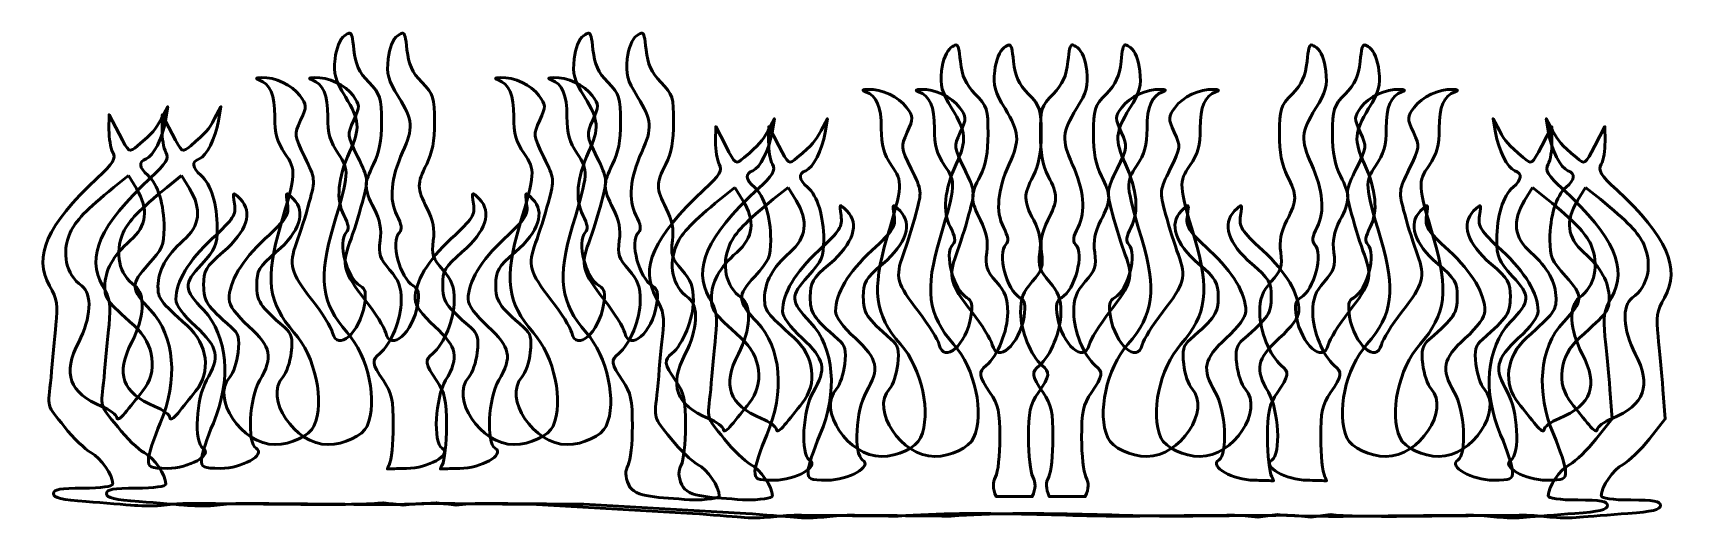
# Model space of a CAD drawing. Header units: centimetres. Extents: x -11.1 to 11.1, y -3.3 to 3.3.
import ezdxf

# ---------------------------------------------------------------- set-up
doc = ezdxf.new("R2010")
doc.units = ezdxf.units.CM
doc.header["$MEASUREMENT"] = 0
doc.layers.add('Layer 1', color=7, linetype='Continuous')

msp = doc.modelspace()

# ---------------------------------------------------------------- linework, layer by layer
at = {"layer": 'Layer 1', "color": 69, "lineweight": 50}
for points, knots in [([(3.69464, -3.25636), (4.39369, -3.24919), (5.02591, -3.2443), (5.09941, -3.24478), (5.09941, -3.24478), (5.17291, -3.24528), (5.31732, -3.25543), (5.42022, -3.26793), (5.42022, -3.26793), (5.50837, -3.25797), (5.59896, -3.24694), (5.68977, -3.23486), (5.68977, -3.23486), (5.85745, -3.2569), (6.25378, -3.26328), (6.92835, -3.25636), (6.92835, -3.25636), (7.62741, -3.24919), (8.25962, -3.2443), (8.33312, -3.24478), (8.33312, -3.24478), (8.40662, -3.24528), (8.55103, -3.25543), (8.65393, -3.26793), (8.65393, -3.26793), (8.75683, -3.28044), (8.93734, -3.28181), (9.05494, -3.27124), (9.05494, -3.27124), (9.17254, -3.26066), (9.46724, -3.23764), (9.70978, -3.21998), (9.70978, -3.21998), (10.03849, -3.19605), (10.15048, -3.16868), (10.15048, -3.11249), (10.15048, -3.11249), (10.15048, -3.05432), (10.05885, -3.03725), (9.74947, -3.03725), (9.74947, -3.03725), (9.5052, -3.03725), (9.34846, -3.01521), (9.34846, -2.98103), (9.34846, -2.98103), (9.34846, -2.85819), (9.50784, -2.62827), (9.64281, -2.55604), (9.64281, -2.55604), (9.72135, -2.51401), (9.88179, -2.35845), (10, -2.21043), (10, -2.21043), (10, -2.21043), (10.21497, -1.94171), (10.21497, -1.94171), (10.21497, -1.94171), (10.21497, -1.94171), (10.18355, -1.5407), (10.18355, -1.5407), (10.18355, -1.5407), (10.1662, -1.3202), (10.13646, -0.99895), (10.1174, -0.82715), (10.1174, -0.82715), (10.08799, -0.5621), (10.10132, -0.48289), (10.20339, -0.30129), (10.20339, -0.30129), (10.42778, 0.09797), (10.24177, 0.51807), (9.55847, 1.15723), (9.55847, 1.15723), (9.33729, 1.36411), (9.30338, 1.4211), (9.34846, 1.50532), (9.34846, 1.50532), (9.37813, 1.56076), (9.4011, 1.69824), (9.39972, 1.81042), (9.39972, 1.81042), (9.39972, 1.81042), (9.39723, 2.01382), (9.39723, 2.01382), (9.39723, 2.01382), (9.39723, 2.01382), (9.26246, 1.75502), (9.26246, 1.75502), (9.26246, 1.75502), (9.12854, 1.49763), (9.12709, 1.49663), (9.01276, 1.59462), (9.01276, 1.59462), (8.79872, 1.77807), (8.77612, 1.80371), (8.68947, 1.96256), (8.68947, 1.96256), (8.68947, 1.96256), (8.60348, 2.12131), (8.60348, 2.12131), (8.60348, 2.12131), (8.60348, 2.12131), (8.63572, 1.93362), (8.63572, 1.93362), (8.63572, 1.93362), (8.67811, 1.69266), (8.79847, 1.45549), (8.897, 1.41768), (8.897, 1.41768), (9.00228, 1.37728), (8.99454, 1.30061), (8.87385, 1.19444), (8.87385, 1.19444), (8.73915, 1.07595), (8.65392, 0.79988), (8.65392, 0.48172), (8.65392, 0.48172), (8.65392, 0.25195), (8.67874, 0.1935), (8.86807, -0.01189), (8.86807, -0.01189), (9.1128, -0.27739), (9.10949, -0.342), (8.83582, -0.63201), (8.83582, -0.63201), (8.51006, -0.97723), (8.45921, -1.57796), (8.70601, -2.15667), (8.70601, -2.15667), (8.79341, -2.36162), (8.86562, -2.58331), (8.86641, -2.64946), (8.86641, -2.64946), (8.86771, -2.7579), (8.8421, -2.77018), (8.60762, -2.77018), (8.60762, -2.77018), (8.31773, -2.77018), (7.98912, -2.5832), (8.12806, -2.49733), (8.12806, -2.49733), (8.25243, -2.42046), (8.22049, -1.81702), (8.07928, -1.5779), (8.07928, -1.5779), (7.8932, -1.26282), (7.91955, -1.13245), (8.22646, -0.8503), (8.22646, -0.8503), (8.39715, -0.69337), (8.49352, -0.56101), (8.49352, -0.48319), (8.49352, -0.48319), (8.49352, -0.24451), (8.32353, 0.04083), (8.00321, 0.33867), (8.00321, 0.33867), (7.71328, 0.60825), (7.68017, 0.65872), (7.70225, 0.80913), (7.70225, 0.80913), (7.72685, 0.97671), (7.7264, 0.97714), (7.62205, 0.8728), (7.62205, 0.8728), (7.44832, 0.69907), (7.5354, 0.43231), (7.85439, 0.1576), (7.85439, 0.1576), (8.09197, -0.047), (8.11895, -0.09305), (8.11897, -0.28971), (8.11897, -0.28971), (8.11897, -0.50943), (8.08059, -0.56848), (7.74029, -0.86518), (7.74029, -0.86518), (7.64586, -0.9475), (7.63066, -1.00663), (7.65264, -1.2017), (7.65264, -1.2017), (7.6673, -1.33176), (7.71751, -1.48151), (7.76509, -1.53408), (7.76509, -1.53408), (8.02479, -1.82105), (7.6047, -2.44937), (7.15324, -2.44937), (7.15324, -2.44937), (6.93891, -2.44937), (6.68637, -2.32847), (6.62656, -2.19719), (6.62656, -2.19719), (6.47704, -1.86902), (6.60737, -1.25946), (6.89693, -0.9305), (6.89693, -0.9305), (7.24856, -0.53102), (7.29074, -0.1967), (7.08048, 0.50983), (7.08048, 0.50983), (6.86688, 1.22762), (6.86475, 1.26218), (7.0193, 1.48962), (7.0193, 1.48962), (7.12618, 1.64691), (7.15738, 1.75782), (7.15738, 1.98985), (7.15738, 1.98985), (7.15738, 2.28721), (7.2189, 2.43086), (7.3707, 2.48512), (7.3707, 2.48512), (7.42539, 2.50467), (7.41505, 2.51449), (7.33845, 2.51737), (7.33845, 2.51737), (7.15061, 2.52443), (6.92178, 2.41787), (6.81673, 2.27428), (6.81673, 2.27428), (6.72208, 2.14492), (6.72193, 2.12865), (6.80764, 1.93859), (6.80764, 1.93859), (6.89608, 1.74245), (6.89521, 1.73317), (6.75224, 1.44167), (6.75224, 1.44167), (6.60729, 1.14612), (6.60635, 1.14251), (6.69023, 0.83065), (6.69023, 0.83065), (6.73661, 0.65823), (6.81413, 0.41053), (6.86221, 0.27999), (6.86221, 0.27999), (6.97303, -0.02095), (6.94911, -0.10942), (6.65054, -0.49392), (6.65054, -0.49392), (6.51668, -0.66631), (6.39216, -0.86546), (6.37438, -0.93627), (6.37438, -0.93627), (6.30781, -1.20151), (6.00578, -0.93565), (5.94443, -0.55759), (5.94443, -0.55759), (5.91844, -0.39747), (5.93079, -0.33991), (5.99983, -0.30127), (5.99983, -0.30127), (6.18208, -0.19928), (6.313, 0.29755), (6.19, 0.42055), (6.19, 0.42055), (6.1483, 0.46225), (6.15782, 0.52753), (6.22307, 0.65371), (6.22307, 0.65371), (6.3316, 0.86359), (6.30513, 1.15559), (6.14535, 1.50782), (6.14535, 1.50782), (5.99853, 1.83149), (6.00668, 1.94017), (6.20157, 2.25692), (6.20157, 2.25692), (6.3425, 2.48594), (6.36416, 2.56597), (6.3413, 2.76872), (6.3413, 2.76872), (6.32453, 2.91743), (6.27657, 3.03661), (6.21479, 3.08209), (6.21479, 3.08209), (6.18568, 3.10352), (6.16434, 3.11748), (6.14864, 3.11847), (6.14864, 3.11847), (6.1141, 3.12064), (6.10464, 3.06163), (6.08663, 2.89357), (6.08663, 2.89357), (6.06516, 2.69322), (6.01761, 2.58979), (5.88571, 2.4537), (5.88571, 2.4537), (5.72612, 2.28905), (5.71373, 2.24907), (5.71373, 1.91544), (5.71373, 1.91544), (5.71373, 1.66053), (5.74478, 1.49398), (5.82039, 1.34576), (5.82039, 1.34576), (5.95456, 1.08277), (5.95396, 1.01947), (5.8146, 0.74631), (5.8146, 0.74631), (5.73252, 0.58544), (5.71009, 0.46719), (5.73109, 0.31057), (5.73109, 0.31057), (5.75576, 0.12667), (5.73691, 0.06959), (5.60293, -0.083), (5.60293, -0.083), (5.47925, -0.22386), (5.44666, -0.31211), (5.44666, -0.5022), (5.44666, -0.5022), (5.44666, -0.74827), (5.58616, -1.0915), (5.73688, -1.21658), (5.73688, -1.21658), (5.84954, -1.31008), (5.84378, -1.35253), (5.68727, -1.58286), (5.68727, -1.58286), (5.57284, -1.75127), (5.55332, -1.83944), (5.55332, -2.19802), (5.55332, -2.19802), (5.55332, -2.42832), (5.57934, -2.66517), (5.6112, -2.72471), (5.6112, -2.72471), (5.62077, -2.74259), (5.62847, -2.75993), (5.63353, -2.77763), (5.63353, -2.77763), (5.55148, -2.77495), (5.46569, -2.77229), (5.3739, -2.77019), (5.3739, -2.77019), (5.08401, -2.77019), (4.7554, -2.58321), (4.89434, -2.49734), (4.89434, -2.49734), (5.01871, -2.42047), (4.98677, -1.81703), (4.84556, -1.57791), (4.84556, -1.57791), (4.65948, -1.26283), (4.68583, -1.13246), (4.99273, -0.85031), (4.99273, -0.85031), (5.16342, -0.69338), (5.25979, -0.56102), (5.25979, -0.4832), (5.25979, -0.4832), (5.25979, -0.24452), (5.0898, 0.04082), (4.76948, 0.33866), (4.76948, 0.33866), (4.47955, 0.60824), (4.44644, 0.65871), (4.46852, 0.80912), (4.46852, 0.80912), (4.49312, 0.9767), (4.49266, 0.97713), (4.38832, 0.87279), (4.38832, 0.87279), (4.21459, 0.69906), (4.30166, 0.4323), (4.62066, 0.15759), (4.62066, 0.15759), (4.85824, -0.04701), (4.88522, -0.09306), (4.88524, -0.28972), (4.88524, -0.28972), (4.88527, -0.50944), (4.84686, -0.56849), (4.50656, -0.86519), (4.50656, -0.86519), (4.41214, -0.94751), (4.39693, -1.00664), (4.41892, -1.20171), (4.41892, -1.20171), (4.43358, -1.33177), (4.48379, -1.48152), (4.53137, -1.53409), (4.53137, -1.53409), (4.79107, -1.82106), (4.37098, -2.44938), (3.91952, -2.44938), (3.91952, -2.44938), (3.7052, -2.44938), (3.45265, -2.32848), (3.39283, -2.1972), (3.39283, -2.1972), (3.24332, -1.86903), (3.37365, -1.25947), (3.66321, -0.93051), (3.66321, -0.93051), (4.01484, -0.53103), (4.05702, -0.19671), (3.84676, 0.50982), (3.84676, 0.50982), (3.63316, 1.22761), (3.63103, 1.26217), (3.78558, 1.48961), (3.78558, 1.48961), (3.89246, 1.6469), (3.92366, 1.75781), (3.92366, 1.98984), (3.92366, 1.98984), (3.92366, 2.2872), (3.98518, 2.43085), (4.13698, 2.48511), (4.13698, 2.48511), (4.19167, 2.50466), (4.18133, 2.51448), (4.10473, 2.51736), (4.10473, 2.51736), (3.91689, 2.52442), (3.68806, 2.41786), (3.583, 2.27427), (3.583, 2.27427), (3.48835, 2.14491), (3.4882, 2.12864), (3.5739, 1.93858), (3.5739, 1.93858), (3.66235, 1.74244), (3.66147, 1.73316), (3.5185, 1.44166), (3.5185, 1.44166), (3.37355, 1.14611), (3.37261, 1.1425), (3.45649, 0.83064), (3.45649, 0.83064), (3.50287, 0.65822), (3.5804, 0.41052), (3.62847, 0.27998), (3.62847, 0.27998), (3.73929, -0.02096), (3.71537, -0.10943), (3.4168, -0.49393), (3.4168, -0.49393), (3.28294, -0.66632), (3.15841, -0.86547), (3.14064, -0.93628), (3.14064, -0.93628), (3.07407, -1.20152), (2.77204, -0.93566), (2.71069, -0.5576), (2.71069, -0.5576), (2.68471, -0.39748), (2.69705, -0.33992), (2.76609, -0.30128), (2.76609, -0.30128), (2.94834, -0.19929), (3.07925, 0.29754), (2.95626, 0.42054), (2.95626, 0.42054), (2.91456, 0.46224), (2.92408, 0.52752), (2.98933, 0.6537), (2.98933, 0.6537), (3.09786, 0.86358), (3.07139, 1.15558), (2.91161, 1.50781), (2.91161, 1.50781), (2.76479, 1.83148), (2.77294, 1.94016), (2.96783, 2.25691), (2.96783, 2.25691), (3.10875, 2.48593), (3.13042, 2.56596), (3.10756, 2.76871), (3.10756, 2.76871), (3.0908, 2.91742), (3.04283, 3.0366), (2.98106, 3.08208), (2.98106, 3.08208), (2.95195, 3.10351), (2.93061, 3.11747), (2.91491, 3.11846), (2.91491, 3.11846), (2.91275, 3.11859), (2.91109, 3.11881), (2.90912, 3.11846), (2.90912, 3.11846), (2.87956, 3.11315), (2.86978, 3.05112), (2.8529, 2.89356), (2.8529, 2.89356), (2.83143, 2.69321), (2.78389, 2.58978), (2.65198, 2.45369), (2.65198, 2.45369), (2.49239, 2.28904), (2.48, 2.24906), (2.48, 1.91543), (2.48, 1.91543), (2.48, 1.66052), (2.51104, 1.49397), (2.58666, 1.34575), (2.58666, 1.34575), (2.72083, 1.08276), (2.72023, 1.01946), (2.58087, 0.7463), (2.58087, 0.7463), (2.4988, 0.58543), (2.47635, 0.46718), (2.49736, 0.31056), (2.49736, 0.31056), (2.52203, 0.12666), (2.50318, 0.06958), (2.3692, -0.08301), (2.3692, -0.08301), (2.24552, -0.22387), (2.21293, -0.31212), (2.21293, -0.50221), (2.21293, -0.50221), (2.21293, -0.74828), (2.35243, -1.09151), (2.50314, -1.21659), (2.50314, -1.21659), (2.61581, -1.31009), (2.61004, -1.35254), (2.45353, -1.58287), (2.45353, -1.58287), (2.3391, -1.75128), (2.31958, -1.83945), (2.31958, -2.19803), (2.31958, -2.19803), (2.31958, -2.42833), (2.3456, -2.66518), (2.37746, -2.72472), (2.37746, -2.72472), (2.41991, -2.80405), (2.41813, -2.87564), (2.37002, -2.99178), (2.37002, -2.99178), (2.37002, -2.99178), (1.8822, -2.99178), (1.8822, -2.99178), (1.8822, -2.99178), (1.83409, -2.87563), (1.8323, -2.80404), (1.87476, -2.72472), (1.87476, -2.72472), (1.90662, -2.66519), (1.93264, -2.42834), (1.93264, -2.19803), (1.93264, -2.19803), (1.93264, -1.83946), (1.91313, -1.75128), (1.79869, -1.58287), (1.79869, -1.58287), (1.64218, -1.35254), (1.63641, -1.31009), (1.74908, -1.21659), (1.74908, -1.21659), (1.89979, -1.09151), (2.03929, -0.74829), (2.03929, -0.50221), (2.03929, -0.50221), (2.03929, -0.31212), (2.0067, -0.22388), (1.88302, -0.08301), (1.88302, -0.08301), (1.74905, 0.06958), (1.7302, 0.12666), (1.75486, 0.31056), (1.75486, 0.31056), (1.77587, 0.46717), (1.75343, 0.58542), (1.67135, 0.7463), (1.67135, 0.7463), (1.532, 1.01945), (1.5314, 1.08276), (1.66556, 1.34575), (1.66556, 1.34575), (1.74118, 1.49397), (1.77222, 1.66052), (1.77222, 1.91543), (1.77222, 1.91543), (1.77222, 2.24906), (1.75983, 2.28904), (1.60024, 2.45369), (1.60024, 2.45369), (1.46834, 2.58978), (1.42079, 2.69321), (1.39932, 2.89356), (1.39932, 2.89356), (1.38131, 3.06162), (1.37185, 3.12063), (1.33731, 3.11846), (1.33731, 3.11846), (1.32161, 3.11747), (1.30027, 3.10351), (1.27116, 3.08208), (1.27116, 3.08208), (1.20938, 3.03661), (1.16142, 2.91743), (1.14466, 2.76871), (1.14466, 2.76871), (1.12181, 2.56596), (1.14347, 2.48593), (1.28439, 2.25691), (1.28439, 2.25691), (1.47929, 1.94016), (1.48743, 1.83148), (1.34061, 1.50781), (1.34061, 1.50781), (1.18083, 1.15558), (1.15436, 0.86358), (1.26289, 0.6537), (1.26289, 0.6537), (1.32814, 0.52752), (1.33766, 0.46224), (1.29596, 0.42054), (1.29596, 0.42054), (1.17296, 0.29754), (1.30388, -0.19929), (1.48613, -0.30128), (1.48613, -0.30128), (1.55516, -0.33991), (1.56751, -0.39747), (1.54153, -0.5576), (1.54153, -0.5576), (1.48018, -0.93566), (1.17815, -1.20153), (1.11158, -0.93628), (1.11158, -0.93628), (1.09381, -0.86547), (0.96928, -0.66632), (0.83542, -0.49393), (0.83542, -0.49393), (0.53685, -0.10944), (0.51293, -0.02096), (0.62375, 0.27998), (0.62375, 0.27998), (0.67182, 0.41052), (0.74935, 0.65822), (0.79573, 0.83064), (0.79573, 0.83064), (0.87961, 1.1425), (0.87867, 1.14611), (0.73372, 1.44166), (0.73372, 1.44166), (0.59076, 1.73316), (0.58988, 1.74244), (0.67832, 1.93858), (0.67832, 1.93858), (0.76402, 2.12864), (0.76388, 2.14491), (0.66922, 2.27427), (0.66922, 2.27427), (0.56416, 2.41785), (0.33534, 2.52442), (0.14749, 2.51736), (0.14749, 2.51736), (0.07089, 2.51448), (0.06055, 2.50466), (0.11524, 2.48511), (0.11524, 2.48511), (0.26704, 2.43086), (0.32856, 2.2872), (0.32856, 1.98984), (0.32856, 1.98984), (0.32856, 1.75782), (0.35976, 1.6469), (0.46664, 1.48961), (0.46664, 1.48961), (0.62119, 1.26218), (0.61906, 1.22761), (0.40546, 0.50982), (0.40546, 0.50982), (0.19521, -0.19671), (0.23738, -0.53103), (0.58901, -0.93051), (0.58901, -0.93051), (0.87857, -1.25947), (1.0089, -1.86904), (0.85938, -2.1972), (0.85938, -2.1972), (0.79956, -2.32848), (0.54702, -2.44938), (0.33269, -2.44938), (0.33269, -2.44938), (-0.11877, -2.44938), (-0.53886, -1.82106), (-0.27916, -1.53409), (-0.27916, -1.53409), (-0.23158, -1.48152), (-0.18137, -1.33176), (-0.16671, -1.20171), (-0.16671, -1.20171), (-0.14472, -1.00664), (-0.15993, -0.94752), (-0.25435, -0.86519), (-0.25435, -0.86519), (-0.59466, -0.56849), (-0.63306, -0.50944), (-0.63303, -0.28972), (-0.63303, -0.28972), (-0.63301, -0.09306), (-0.60603, -0.04701), (-0.36845, 0.15759), (-0.36845, 0.15759), (-0.04946, 0.4323), (0.03761, 0.69907), (-0.13611, 0.87279), (-0.13611, 0.87279), (-0.24046, 0.97714), (-0.24091, 0.9767), (-0.21631, 0.80912), (-0.21631, 0.80912), (-0.19423, 0.65871), (-0.22734, 0.60824), (-0.51727, 0.33866), (-0.51727, 0.33866), (-0.83759, 0.04082), (-1.00758, -0.24453), (-1.00758, -0.4832), (-1.00758, -0.4832), (-1.00758, -0.56102), (-0.91121, -0.69338), (-0.74052, -0.85031), (-0.74052, -0.85031), (-0.43362, -1.13246), (-0.40726, -1.26283), (-0.59335, -1.57791), (-0.59335, -1.57791), (-0.73457, -1.81703), (-0.7665, -2.42047), (-0.64213, -2.49734), (-0.64213, -2.49734), (-0.50319, -2.58321), (-0.8318, -2.77019), (-1.12169, -2.77019), (-1.12169, -2.77019), (-1.35618, -2.77019), (-1.38179, -2.75792), (-1.38049, -2.64947), (-1.38049, -2.64947), (-1.37969, -2.58332), (-1.30749, -2.36163), (-1.22009, -2.15668), (-1.22009, -2.15668), (-0.97329, -1.57797), (-1.02414, -0.97724), (-1.3499, -0.63202), (-1.3499, -0.63202), (-1.62356, -0.34201), (-1.62688, -0.2774), (-1.38215, -0.0119), (-1.38215, -0.0119), (-1.19283, 0.19349), (-1.168, 0.25194), (-1.168, 0.48171), (-1.168, 0.48171), (-1.168, 0.79987), (-1.25324, 1.07594), (-1.38793, 1.19443), (-1.38793, 1.19443), (-1.50862, 1.3006), (-1.51636, 1.37727), (-1.41108, 1.41767), (-1.41108, 1.41767), (-1.31255, 1.45548), (-1.19219, 1.69265), (-1.1498, 1.93361), (-1.1498, 1.93361), (-1.1498, 1.93361), (-1.11755, 2.1213), (-1.11755, 2.1213), (-1.11755, 2.1213), (-1.11755, 2.1213), (-1.20354, 1.96255), (-1.20354, 1.96255), (-1.20354, 1.96255), (-1.29019, 1.8037), (-1.31278, 1.77807), (-1.52683, 1.59461), (-1.52683, 1.59461), (-1.64116, 1.49662), (-1.64261, 1.49763), (-1.77653, 1.75501), (-1.77653, 1.75501), (-1.77653, 1.75501), (-1.9113, 2.01381), (-1.9113, 2.01381), (-1.9113, 2.01381), (-1.9113, 2.01381), (-1.91378, 1.81041), (-1.91378, 1.81041), (-1.91378, 1.81041), (-1.91515, 1.69823), (-1.89219, 1.56075), (-1.86252, 1.50531), (-1.86252, 1.50531), (-1.81744, 1.42108), (-1.85136, 1.3641), (-2.07253, 1.15722), (-2.07253, 1.15722), (-2.75583, 0.51807), (-2.94185, 0.09796), (-2.71745, -0.3013), (-2.71745, -0.3013), (-2.61538, -0.4829), (-2.60205, -0.56211), (-2.63146, -0.82716), (-2.63146, -0.82716), (-2.65052, -0.99896), (-2.68026, -1.32021), (-2.69761, -1.54071), (-2.69761, -1.54071), (-2.74443, -1.96574), (-2.76503, -1.89672), (-2.51406, -2.21044), (-2.51406, -2.21044), (-2.39586, -2.35846), (-2.23541, -2.51402), (-2.15687, -2.55605), (-2.15687, -2.55605), (-2.02191, -2.62828), (-1.86252, -2.85819), (-1.86252, -2.98104), (-1.86252, -2.98104), (-1.86252, -3.01523), (-2.01925, -3.03726), (-2.26353, -3.03726), (-2.26353, -3.03726), (-2.66346, -2.99424), (-3.01079, -3.01672), (-3.0887, -2.83138), (-3.0887, -2.83138), (-3.13681, -2.71523), (-3.1386, -2.64364), (-3.09614, -2.56432), (-3.09614, -2.56432), (-3.06428, -2.50479), (-3.03826, -2.26794), (-3.03826, -2.03763), (-3.03826, -2.03763), (-3.03826, -1.67906), (-3.05777, -1.59088), (-3.17221, -1.42247), (-3.17221, -1.42247), (-3.32872, -1.19214), (-3.33449, -1.14969), (-3.22182, -1.05619), (-3.22182, -1.05619), (-3.07111, -0.93111), (-2.93161, -0.58789), (-2.93161, -0.34181), (-2.93161, -0.34181), (-2.93161, -0.15172), (-2.9642, -0.06348), (-3.08788, 0.07739), (-3.08788, 0.07739), (-3.22185, 0.22998), (-3.2407, 0.28706), (-3.21604, 0.47096), (-3.21604, 0.47096), (-3.19503, 0.62757), (-3.21748, 0.74582), (-3.29955, 0.9067), (-3.29955, 0.9067), (-3.4389, 1.17985), (-3.4395, 1.24316), (-3.30534, 1.50615), (-3.30534, 1.50615), (-3.22972, 1.65437), (-3.19868, 1.82092), (-3.19868, 2.07583), (-3.19868, 2.07583), (-3.19868, 2.40946), (-3.21107, 2.44944), (-3.37066, 2.61409), (-3.37066, 2.61409), (-3.50256, 2.75018), (-3.55011, 2.85361), (-3.57158, 3.05396), (-3.57158, 3.05396), (-3.58959, 3.22202), (-3.59905, 3.28103), (-3.63359, 3.27886), (-3.63359, 3.27886), (-3.64929, 3.27787), (-3.67063, 3.26391), (-3.69974, 3.24248), (-3.69974, 3.24248), (-3.76152, 3.19701), (-3.80948, 3.07783), (-3.82624, 2.92911), (-3.82624, 2.92911), (-3.84909, 2.72636), (-3.82743, 2.64633), (-3.68651, 2.41731), (-3.68651, 2.41731), (-3.49161, 2.10056), (-3.48347, 1.99188), (-3.63029, 1.66821), (-3.63029, 1.66821), (-3.79007, 1.31598), (-3.81654, 1.02398), (-3.70801, 0.8141), (-3.70801, 0.8141), (-3.64276, 0.68792), (-3.63324, 0.62264), (-3.67494, 0.58094), (-3.67494, 0.58094), (-3.79794, 0.45794), (-3.66702, -0.03889), (-3.48477, -0.14088), (-3.48477, -0.14088), (-3.41574, -0.17951), (-3.40339, -0.23707), (-3.42937, -0.3972), (-3.42937, -0.3972), (-3.49072, -0.77526), (-3.79275, -1.04113), (-3.85932, -0.77588), (-3.85932, -0.77588), (-3.87709, -0.70507), (-4.00162, -0.50592), (-4.13548, -0.33353), (-4.13548, -0.33353), (-4.43405, 0.05096), (-4.45797, 0.13944), (-4.34715, 0.44038), (-4.34715, 0.44038), (-4.29908, 0.57092), (-4.22155, 0.81862), (-4.17517, 0.99104), (-4.17517, 0.99104), (-4.09129, 1.3029), (-4.09223, 1.30651), (-4.23718, 1.60206), (-4.23718, 1.60206), (-4.38014, 1.89356), (-4.38102, 1.90284), (-4.29258, 2.09898), (-4.29258, 2.09898), (-4.20688, 2.28904), (-4.20702, 2.30531), (-4.30168, 2.43467), (-4.30168, 2.43467), (-4.40674, 2.57825), (-4.63556, 2.68482), (-4.82341, 2.67776), (-4.82341, 2.67776), (-4.90001, 2.67488), (-4.91035, 2.66506), (-4.85566, 2.64551), (-4.85566, 2.64551), (-4.70386, 2.59126), (-4.64234, 2.4476), (-4.64234, 2.15024), (-4.64234, 2.15024), (-4.64234, 1.91822), (-4.61114, 1.8073), (-4.50426, 1.65001), (-4.50426, 1.65001), (-4.34971, 1.42258), (-4.35184, 1.38801), (-4.56544, 0.67022), (-4.56544, 0.67022), (-4.77569, -0.03631), (-4.73352, -0.37063), (-4.38189, -0.77011), (-4.38189, -0.77011), (-4.09233, -1.09907), (-3.962, -1.70864), (-4.11152, -2.0368), (-4.11152, -2.0368), (-4.17134, -2.16808), (-4.42388, -2.28898), (-4.63821, -2.28898), (-4.63821, -2.28898), (-5.08967, -2.28898), (-5.50976, -1.66066), (-5.25006, -1.37369), (-5.25006, -1.37369), (-5.20248, -1.32112), (-5.15227, -1.17136), (-5.13761, -1.04131), (-5.13761, -1.04131), (-5.11562, -0.84624), (-5.13083, -0.78712), (-5.22525, -0.70479), (-5.22525, -0.70479), (-5.56556, -0.40809), (-5.60396, -0.34904), (-5.60393, -0.12932), (-5.60393, -0.12932), (-5.60391, 0.06734), (-5.57693, 0.11339), (-5.33935, 0.31799), (-5.33935, 0.31799), (-5.02036, 0.5927), (-4.93329, 0.85947), (-5.10701, 1.03319), (-5.10701, 1.03319), (-5.21136, 1.13754), (-5.21181, 1.1371), (-5.18721, 0.96952), (-5.18721, 0.96952), (-5.16513, 0.81911), (-5.19824, 0.76864), (-5.48817, 0.49906), (-5.48817, 0.49906), (-5.80849, 0.20122), (-5.97848, -0.08413), (-5.97848, -0.3228), (-5.97848, -0.3228), (-5.97848, -0.40062), (-5.88211, -0.53298), (-5.71142, -0.68991), (-5.71142, -0.68991), (-5.40452, -0.97206), (-5.37816, -1.10243), (-5.56425, -1.41751), (-5.56425, -1.41751), (-5.70547, -1.65663), (-5.7374, -2.26007), (-5.61303, -2.33694), (-5.61303, -2.33694), (-5.47409, -2.42281), (-5.8027, -2.60979), (-6.09259, -2.60979), (-6.09259, -2.60979), (-6.18437, -2.61189), (-6.27016, -2.61455), (-6.35221, -2.61723), (-6.35221, -2.61723), (-6.34716, -2.59953), (-6.33946, -2.5822), (-6.32989, -2.56431), (-6.32989, -2.56431), (-6.29803, -2.50478), (-6.27201, -2.26793), (-6.27201, -2.03762), (-6.27201, -2.03762), (-6.27201, -1.67905), (-6.29152, -1.59087), (-6.40596, -1.42246), (-6.40596, -1.42246), (-6.56247, -1.19213), (-6.56824, -1.14968), (-6.45557, -1.05618), (-6.45557, -1.05618), (-6.30486, -0.9311), (-6.16536, -0.58788), (-6.16536, -0.3418), (-6.16536, -0.3418), (-6.16536, -0.15171), (-6.19795, -0.06347), (-6.32163, 0.0774), (-6.32163, 0.0774), (-6.4556, 0.22999), (-6.47445, 0.28707), (-6.44979, 0.47097), (-6.44979, 0.47097), (-6.42878, 0.62758), (-6.45123, 0.74583), (-6.5333, 0.90671), (-6.5333, 0.90671), (-6.67265, 1.17986), (-6.67325, 1.24317), (-6.53909, 1.50616), (-6.53909, 1.50616), (-6.46347, 1.65438), (-6.43243, 1.82093), (-6.43243, 2.07584), (-6.43243, 2.07584), (-6.43243, 2.40947), (-6.44482, 2.44945), (-6.60441, 2.6141), (-6.60441, 2.6141), (-6.73631, 2.75019), (-6.78386, 2.85362), (-6.80533, 3.05397), (-6.80533, 3.05397), (-6.82334, 3.22203), (-6.8328, 3.28104), (-6.86734, 3.27887), (-6.86734, 3.27887), (-6.88304, 3.27788), (-6.90438, 3.26392), (-6.93349, 3.24249), (-6.93349, 3.24249), (-6.99527, 3.19702), (-7.04323, 3.07784), (-7.05999, 2.92912), (-7.05999, 2.92912), (-7.08284, 2.72637), (-7.06118, 2.64634), (-6.92026, 2.41732), (-6.92026, 2.41732), (-6.72536, 2.10057), (-6.71722, 1.99189), (-6.86404, 1.66822), (-6.86404, 1.66822), (-7.02382, 1.31599), (-7.05029, 1.02399), (-6.94176, 0.81411), (-6.94176, 0.81411), (-6.87651, 0.68793), (-6.86699, 0.62265), (-6.90869, 0.58095), (-6.90869, 0.58095), (-7.03169, 0.45795), (-6.90077, -0.03888), (-6.71852, -0.14087), (-6.71852, -0.14087), (-6.64949, -0.1795), (-6.63714, -0.23706), (-6.66312, -0.39719), (-6.66312, -0.39719), (-6.72447, -0.77525), (-7.0265, -1.04112), (-7.09307, -0.77587), (-7.09307, -0.77587), (-7.11084, -0.70506), (-7.23537, -0.50591), (-7.36923, -0.33352), (-7.36923, -0.33352), (-7.6678, 0.05097), (-7.69172, 0.13945), (-7.5809, 0.44039), (-7.5809, 0.44039), (-7.53283, 0.57093), (-7.4553, 0.81863), (-7.40892, 0.99105), (-7.40892, 0.99105), (-7.32504, 1.30291), (-7.32598, 1.30652), (-7.47093, 1.60207), (-7.47093, 1.60207), (-7.61389, 1.89357), (-7.61477, 1.90285), (-7.52633, 2.09899), (-7.52633, 2.09899), (-7.44063, 2.28905), (-7.44077, 2.30532), (-7.53543, 2.43468), (-7.53543, 2.43468), (-7.64049, 2.57826), (-7.86931, 2.68483), (-8.05716, 2.67777), (-8.05716, 2.67777), (-8.13376, 2.67489), (-8.1441, 2.66507), (-8.08941, 2.64552), (-8.08941, 2.64552), (-7.93761, 2.59127), (-7.87609, 2.44761), (-7.87609, 2.15025), (-7.87609, 2.15025), (-7.87609, 1.91823), (-7.84489, 1.80731), (-7.73801, 1.65002), (-7.73801, 1.65002), (-7.58346, 1.42259), (-7.58559, 1.38802), (-7.79919, 0.67023), (-7.79919, 0.67023), (-8.00944, -0.0363), (-7.96727, -0.37062), (-7.61564, -0.7701), (-7.61564, -0.7701), (-7.32608, -1.09906), (-7.19575, -1.70863), (-7.34527, -2.03679), (-7.34527, -2.03679), (-7.40509, -2.16807), (-7.65763, -2.28897), (-7.87196, -2.28897), (-7.87196, -2.28897), (-8.32342, -2.28897), (-8.74351, -1.66065), (-8.48381, -1.37368), (-8.48381, -1.37368), (-8.43623, -1.32111), (-8.38602, -1.17135), (-8.37136, -1.0413), (-8.37136, -1.0413), (-8.34937, -0.84623), (-8.36458, -0.78711), (-8.459, -0.70478), (-8.459, -0.70478), (-8.79931, -0.40808), (-8.83771, -0.34903), (-8.83768, -0.12931), (-8.83768, -0.12931), (-8.83766, 0.06735), (-8.81068, 0.1134), (-8.5731, 0.318), (-8.5731, 0.318), (-8.25411, 0.59271), (-8.16704, 0.85948), (-8.34076, 1.0332), (-8.34076, 1.0332), (-8.44511, 1.13755), (-8.44556, 1.13711), (-8.42096, 0.96953), (-8.42096, 0.96953), (-8.39888, 0.81912), (-8.43199, 0.76865), (-8.72192, 0.49907), (-8.72192, 0.49907), (-9.04224, 0.20123), (-9.21223, -0.08412), (-9.21223, -0.32279), (-9.21223, -0.32279), (-9.21223, -0.40061), (-9.11586, -0.53297), (-8.94517, -0.6899), (-8.94517, -0.6899), (-8.63827, -0.97205), (-8.61191, -1.10242), (-8.798, -1.4175), (-8.798, -1.4175), (-8.93922, -1.65662), (-8.97115, -2.26006), (-8.84678, -2.33693), (-8.84678, -2.33693), (-8.70784, -2.4228), (-9.03645, -2.60978), (-9.32634, -2.60978), (-9.32634, -2.60978), (-9.56083, -2.60978), (-9.58644, -2.59751), (-9.58514, -2.48906), (-9.58514, -2.48906), (-9.58434, -2.42291), (-9.51214, -2.20122), (-9.42474, -1.99627), (-9.42474, -1.99627), (-9.17794, -1.41756), (-9.22879, -0.81683), (-9.55455, -0.47161), (-9.55455, -0.47161), (-9.82821, -0.1816), (-9.83153, -0.11699), (-9.5868, 0.14851), (-9.5868, 0.14851), (-9.39748, 0.3539), (-9.37265, 0.41235), (-9.37265, 0.64212), (-9.37265, 0.64212), (-9.37265, 0.96028), (-9.45789, 1.23635), (-9.59258, 1.35484), (-9.59258, 1.35484), (-9.71327, 1.46101), (-9.72101, 1.53768), (-9.61573, 1.57808), (-9.61573, 1.57808), (-9.5172, 1.61589), (-9.39684, 1.85306), (-9.35445, 2.09402), (-9.35445, 2.09402), (-9.35445, 2.09402), (-9.3222, 2.28171), (-9.3222, 2.28171), (-9.3222, 2.28171), (-9.3222, 2.28171), (-9.40819, 2.12296), (-9.40819, 2.12296), (-9.40819, 2.12296), (-9.49484, 1.96411), (-9.51743, 1.93848), (-9.73148, 1.75502), (-9.73148, 1.75502), (-9.84581, 1.65703), (-9.84726, 1.65804), (-9.98118, 1.91542), (-9.98118, 1.91542), (-9.98118, 1.91542), (-10.11595, 2.17422), (-10.11595, 2.17422), (-10.11595, 2.17422), (-10.11595, 2.17422), (-10.11843, 1.97082), (-10.11843, 1.97082), (-10.11843, 1.97082), (-10.1198, 1.85864), (-10.09684, 1.72116), (-10.06717, 1.66572), (-10.06717, 1.66572), (-10.02209, 1.58149), (-10.05601, 1.52451), (-10.27718, 1.31763), (-10.27718, 1.31763), (-10.96048, 0.67848), (-11.1465, 0.25837), (-10.9221, -0.14089), (-10.9221, -0.14089), (-10.82003, -0.32249), (-10.8067, -0.4017), (-10.83611, -0.66675), (-10.83611, -0.66675), (-10.85517, -0.83855), (-10.88491, -1.1598), (-10.90226, -1.3803), (-10.90226, -1.3803), (-10.94908, -1.80533), (-10.96968, -1.73631), (-10.71871, -2.05003), (-10.71871, -2.05003), (-10.60051, -2.19805), (-10.44006, -2.35361), (-10.36152, -2.39564), (-10.36152, -2.39564), (-10.22656, -2.46787), (-10.06717, -2.69778), (-10.06717, -2.82063), (-10.06717, -2.82063), (-10.06717, -2.85482), (-10.2239, -2.87685), (-10.46818, -2.87685), (-10.46818, -2.87685), (-10.77756, -2.87685), (-10.86919, -2.89392), (-10.86919, -2.95209), (-10.86919, -2.95209), (-10.86919, -3.00828), (-10.7572, -3.03564), (-10.42849, -3.05958), (-10.42849, -3.05958), (-10.18594, -3.07724), (-9.89124, -3.10027), (-9.77365, -3.11084), (-9.77365, -3.11084), (-9.65605, -3.12142), (-9.47554, -3.12004), (-9.37264, -3.10753), (-9.37264, -3.10753), (-9.26974, -3.09503), (-9.12533, -3.08488), (-9.05183, -3.08438), (-9.05183, -3.08438), (-8.97833, -3.0839), (-8.34611, -3.08878), (-7.64706, -3.09596), (-7.64706, -3.09596), (-6.97249, -3.10288), (-6.57616, -3.09651), (-6.40848, -3.07446), (-6.40848, -3.07446), (-6.31768, -3.08655), (-6.22708, -3.09757), (-6.13894, -3.10753), (-6.13894, -3.10753), (-6.03604, -3.09503), (-5.89163, -3.08488), (-5.81813, -3.08438), (-5.81813, -3.08438), (-5.74463, -3.0839), (-5.11241, -3.08878), (-4.41336, -3.09596), (-4.41336, -3.09596), (-4.41336, -3.09596), (-2.22393, -3.21998), (-2.22393, -3.21998), (-2.22393, -3.21998), (-1.98138, -3.23764), (-1.68668, -3.26067), (-1.56909, -3.27124), (-1.56909, -3.27124), (-1.45149, -3.28182), (-1.27098, -3.28044), (-1.16808, -3.26793), (-1.16808, -3.26793), (-1.06518, -3.25543), (-0.92077, -3.24528), (-0.84727, -3.24478), (-0.84727, -3.24478), (-0.77377, -3.2443), (-0.14155, -3.24918), (0.5575, -3.25636), (0.5575, -3.25636), (1.63208, -3.17355), (2.8869, -3.26399), (3.69446, -3.25636), (3.69446, -3.25636), (3.69446, -3.25636), (3.69464, -3.25636), (3.69464, -3.25636)], [0, 0, 0, 0, 0.00287356, 0.00287356, 0.00287356, 0.00287356, 0.00574713, 0.00574713, 0.00574713, 0.00574713, 0.00862069, 0.00862069, 0.00862069, 0.00862069, 0.01149425, 0.01149425, 0.01149425, 0.01149425, 0.01436782, 0.01436782, 0.01436782, 0.01436782, 0.01724138, 0.01724138, 0.01724138, 0.01724138, 0.02011494, 0.02011494, 0.02011494, 0.02011494, 0.02298851, 0.02298851, 0.02298851, 0.02298851, 0.02586207, 0.02586207, 0.02586207, 0.02586207, 0.02873563, 0.02873563, 0.02873563, 0.02873563, 0.0316092, 0.0316092, 0.0316092, 0.0316092, 0.03448276, 0.03448276, 0.03448276, 0.03448276, 0.03735632, 0.03735632, 0.03735632, 0.03735632, 0.04022989, 0.04022989, 0.04022989, 0.04022989, 0.04310345, 0.04310345, 0.04310345, 0.04310345, 0.04597701, 0.04597701, 0.04597701, 0.04597701, 0.04885057, 0.04885057, 0.04885057, 0.04885057, 0.05172414, 0.05172414, 0.05172414, 0.05172414, 0.0545977, 0.0545977, 0.0545977, 0.0545977, 0.05747126, 0.05747126, 0.05747126, 0.05747126, 0.06034483, 0.06034483, 0.06034483, 0.06034483, 0.06321839, 0.06321839, 0.06321839, 0.06321839, 0.06609195, 0.06609195, 0.06609195, 0.06609195, 0.06896552, 0.06896552, 0.06896552, 0.06896552, 0.07183908, 0.07183908, 0.07183908, 0.07183908, 0.07471264, 0.07471264, 0.07471264, 0.07471264, 0.07758621, 0.07758621, 0.07758621, 0.07758621, 0.08045977, 0.08045977, 0.08045977, 0.08045977, 0.08333333, 0.08333333, 0.08333333, 0.08333333, 0.0862069, 0.0862069, 0.0862069, 0.0862069, 0.08908046, 0.08908046, 0.08908046, 0.08908046, 0.09195402, 0.09195402, 0.09195402, 0.09195402, 0.09482759, 0.09482759, 0.09482759, 0.09482759, 0.09770115, 0.09770115, 0.09770115, 0.09770115, 0.10057471, 0.10057471, 0.10057471, 0.10057471, 0.10344828, 0.10344828, 0.10344828, 0.10344828, 0.10632184, 0.10632184, 0.10632184, 0.10632184, 0.1091954, 0.1091954, 0.1091954, 0.1091954, 0.11206897, 0.11206897, 0.11206897, 0.11206897, 0.11494253, 0.11494253, 0.11494253, 0.11494253, 0.11781609, 0.11781609, 0.11781609, 0.11781609, 0.12068966, 0.12068966, 0.12068966, 0.12068966, 0.12356322, 0.12356322, 0.12356322, 0.12356322, 0.12643678, 0.12643678, 0.12643678, 0.12643678, 0.12931034, 0.12931034, 0.12931034, 0.12931034, 0.13218391, 0.13218391, 0.13218391, 0.13218391, 0.13505747, 0.13505747, 0.13505747, 0.13505747, 0.13793103, 0.13793103, 0.13793103, 0.13793103, 0.1408046, 0.1408046, 0.1408046, 0.1408046, 0.14367816, 0.14367816, 0.14367816, 0.14367816, 0.14655172, 0.14655172, 0.14655172, 0.14655172, 0.14942529, 0.14942529, 0.14942529, 0.14942529, 0.15229885, 0.15229885, 0.15229885, 0.15229885, 0.15517241, 0.15517241, 0.15517241, 0.15517241, 0.15804598, 0.15804598, 0.15804598, 0.15804598, 0.16091954, 0.16091954, 0.16091954, 0.16091954, 0.1637931, 0.1637931, 0.1637931, 0.1637931, 0.16666667, 0.16666667, 0.16666667, 0.16666667, 0.16954023, 0.16954023, 0.16954023, 0.16954023, 0.17241379, 0.17241379, 0.17241379, 0.17241379, 0.17528736, 0.17528736, 0.17528736, 0.17528736, 0.17816092, 0.17816092, 0.17816092, 0.17816092, 0.18103448, 0.18103448, 0.18103448, 0.18103448, 0.18390805, 0.18390805, 0.18390805, 0.18390805, 0.18678161, 0.18678161, 0.18678161, 0.18678161, 0.18965517, 0.18965517, 0.18965517, 0.18965517, 0.19252874, 0.19252874, 0.19252874, 0.19252874, 0.1954023, 0.1954023, 0.1954023, 0.1954023, 0.19827586, 0.19827586, 0.19827586, 0.19827586, 0.20114943, 0.20114943, 0.20114943, 0.20114943, 0.20402299, 0.20402299, 0.20402299, 0.20402299, 0.20689655, 0.20689655, 0.20689655, 0.20689655, 0.20977011, 0.20977011, 0.20977011, 0.20977011, 0.21264368, 0.21264368, 0.21264368, 0.21264368, 0.21551724, 0.21551724, 0.21551724, 0.21551724, 0.2183908, 0.2183908, 0.2183908, 0.2183908, 0.22126437, 0.22126437, 0.22126437, 0.22126437, 0.22413793, 0.22413793, 0.22413793, 0.22413793, 0.22701149, 0.22701149, 0.22701149, 0.22701149, 0.22988506, 0.22988506, 0.22988506, 0.22988506, 0.23275862, 0.23275862, 0.23275862, 0.23275862, 0.23563218, 0.23563218, 0.23563218, 0.23563218, 0.23850575, 0.23850575, 0.23850575, 0.23850575, 0.24137931, 0.24137931, 0.24137931, 0.24137931, 0.24425287, 0.24425287, 0.24425287, 0.24425287, 0.24712644, 0.24712644, 0.24712644, 0.24712644, 0.25, 0.25, 0.25, 0.25, 0.25287356, 0.25287356, 0.25287356, 0.25287356, 0.25574713, 0.25574713, 0.25574713, 0.25574713, 0.25862069, 0.25862069, 0.25862069, 0.25862069, 0.26149425, 0.26149425, 0.26149425, 0.26149425, 0.26436782, 0.26436782, 0.26436782, 0.26436782, 0.26724138, 0.26724138, 0.26724138, 0.26724138, 0.27011494, 0.27011494, 0.27011494, 0.27011494, 0.27298851, 0.27298851, 0.27298851, 0.27298851, 0.27586207, 0.27586207, 0.27586207, 0.27586207, 0.27873563, 0.27873563, 0.27873563, 0.27873563, 0.2816092, 0.2816092, 0.2816092, 0.2816092, 0.28448276, 0.28448276, 0.28448276, 0.28448276, 0.28735632, 0.28735632, 0.28735632, 0.28735632, 0.29022989, 0.29022989, 0.29022989, 0.29022989, 0.29310345, 0.29310345, 0.29310345, 0.29310345, 0.29597701, 0.29597701, 0.29597701, 0.29597701, 0.29885057, 0.29885057, 0.29885057, 0.29885057, 0.30172414, 0.30172414, 0.30172414, 0.30172414, 0.3045977, 0.3045977, 0.3045977, 0.3045977, 0.30747126, 0.30747126, 0.30747126, 0.30747126, 0.31034483, 0.31034483, 0.31034483, 0.31034483, 0.31321839, 0.31321839, 0.31321839, 0.31321839, 0.31609195, 0.31609195, 0.31609195, 0.31609195, 0.31896552, 0.31896552, 0.31896552, 0.31896552, 0.32183908, 0.32183908, 0.32183908, 0.32183908, 0.32471264, 0.32471264, 0.32471264, 0.32471264, 0.32758621, 0.32758621, 0.32758621, 0.32758621, 0.33045977, 0.33045977, 0.33045977, 0.33045977, 0.33333333, 0.33333333, 0.33333333, 0.33333333, 0.3362069, 0.3362069, 0.3362069, 0.3362069, 0.33908046, 0.33908046, 0.33908046, 0.33908046, 0.34195402, 0.34195402, 0.34195402, 0.34195402, 0.34482759, 0.34482759, 0.34482759, 0.34482759, 0.34770115, 0.34770115, 0.34770115, 0.34770115, 0.35057471, 0.35057471, 0.35057471, 0.35057471, 0.35344828, 0.35344828, 0.35344828, 0.35344828, 0.35632184, 0.35632184, 0.35632184, 0.35632184, 0.3591954, 0.3591954, 0.3591954, 0.3591954, 0.36206897, 0.36206897, 0.36206897, 0.36206897, 0.36494253, 0.36494253, 0.36494253, 0.36494253, 0.36781609, 0.36781609, 0.36781609, 0.36781609, 0.37068966, 0.37068966, 0.37068966, 0.37068966, 0.37356322, 0.37356322, 0.37356322, 0.37356322, 0.37643678, 0.37643678, 0.37643678, 0.37643678, 0.37931034, 0.37931034, 0.37931034, 0.37931034, 0.38218391, 0.38218391, 0.38218391, 0.38218391, 0.38505747, 0.38505747, 0.38505747, 0.38505747, 0.38793103, 0.38793103, 0.38793103, 0.38793103, 0.3908046, 0.3908046, 0.3908046, 0.3908046, 0.39367816, 0.39367816, 0.39367816, 0.39367816, 0.39655172, 0.39655172, 0.39655172, 0.39655172, 0.39942529, 0.39942529, 0.39942529, 0.39942529, 0.40229885, 0.40229885, 0.40229885, 0.40229885, 0.40517241, 0.40517241, 0.40517241, 0.40517241, 0.40804598, 0.40804598, 0.40804598, 0.40804598, 0.41091954, 0.41091954, 0.41091954, 0.41091954, 0.4137931, 0.4137931, 0.4137931, 0.4137931, 0.41666667, 0.41666667, 0.41666667, 0.41666667, 0.41954023, 0.41954023, 0.41954023, 0.41954023, 0.42241379, 0.42241379, 0.42241379, 0.42241379, 0.42528736, 0.42528736, 0.42528736, 0.42528736, 0.42816092, 0.42816092, 0.42816092, 0.42816092, 0.43103448, 0.43103448, 0.43103448, 0.43103448, 0.43390805, 0.43390805, 0.43390805, 0.43390805, 0.43678161, 0.43678161, 0.43678161, 0.43678161, 0.43965517, 0.43965517, 0.43965517, 0.43965517, 0.44252874, 0.44252874, 0.44252874, 0.44252874, 0.4454023, 0.4454023, 0.4454023, 0.4454023, 0.44827586, 0.44827586, 0.44827586, 0.44827586, 0.45114943, 0.45114943, 0.45114943, 0.45114943, 0.45402299, 0.45402299, 0.45402299, 0.45402299, 0.45689655, 0.45689655, 0.45689655, 0.45689655, 0.45977011, 0.45977011, 0.45977011, 0.45977011, 0.46264368, 0.46264368, 0.46264368, 0.46264368, 0.46551724, 0.46551724, 0.46551724, 0.46551724, 0.4683908, 0.4683908, 0.4683908, 0.4683908, 0.47126437, 0.47126437, 0.47126437, 0.47126437, 0.47413793, 0.47413793, 0.47413793, 0.47413793, 0.47701149, 0.47701149, 0.47701149, 0.47701149, 0.47988506, 0.47988506, 0.47988506, 0.47988506, 0.48275862, 0.48275862, 0.48275862, 0.48275862, 0.48563218, 0.48563218, 0.48563218, 0.48563218, 0.48850575, 0.48850575, 0.48850575, 0.48850575, 0.49137931, 0.49137931, 0.49137931, 0.49137931, 0.49425287, 0.49425287, 0.49425287, 0.49425287, 0.49712644, 0.49712644, 0.49712644, 0.49712644, 0.5, 0.5, 0.5, 0.5, 0.50287356, 0.50287356, 0.50287356, 0.50287356, 0.50574713, 0.50574713, 0.50574713, 0.50574713, 0.50862069, 0.50862069, 0.50862069, 0.50862069, 0.51149425, 0.51149425, 0.51149425, 0.51149425, 0.51436782, 0.51436782, 0.51436782, 0.51436782, 0.51724138, 0.51724138, 0.51724138, 0.51724138, 0.52011494, 0.52011494, 0.52011494, 0.52011494, 0.52298851, 0.52298851, 0.52298851, 0.52298851, 0.52586207, 0.52586207, 0.52586207, 0.52586207, 0.52873563, 0.52873563, 0.52873563, 0.52873563, 0.5316092, 0.5316092, 0.5316092, 0.5316092, 0.53448276, 0.53448276, 0.53448276, 0.53448276, 0.53735632, 0.53735632, 0.53735632, 0.53735632, 0.54022989, 0.54022989, 0.54022989, 0.54022989, 0.54310345, 0.54310345, 0.54310345, 0.54310345, 0.54597701, 0.54597701, 0.54597701, 0.54597701, 0.54885057, 0.54885057, 0.54885057, 0.54885057, 0.55172414, 0.55172414, 0.55172414, 0.55172414, 0.5545977, 0.5545977, 0.5545977, 0.5545977, 0.55747126, 0.55747126, 0.55747126, 0.55747126, 0.56034483, 0.56034483, 0.56034483, 0.56034483, 0.56321839, 0.56321839, 0.56321839, 0.56321839, 0.56609195, 0.56609195, 0.56609195, 0.56609195, 0.56896552, 0.56896552, 0.56896552, 0.56896552, 0.57183908, 0.57183908, 0.57183908, 0.57183908, 0.57471264, 0.57471264, 0.57471264, 0.57471264, 0.57758621, 0.57758621, 0.57758621, 0.57758621, 0.58045977, 0.58045977, 0.58045977, 0.58045977, 0.58333333, 0.58333333, 0.58333333, 0.58333333, 0.5862069, 0.5862069, 0.5862069, 0.5862069, 0.58908046, 0.58908046, 0.58908046, 0.58908046, 0.59195402, 0.59195402, 0.59195402, 0.59195402, 0.59482759, 0.59482759, 0.59482759, 0.59482759, 0.59770115, 0.59770115, 0.59770115, 0.59770115, 0.60057471, 0.60057471, 0.60057471, 0.60057471, 0.60344828, 0.60344828, 0.60344828, 0.60344828, 0.60632184, 0.60632184, 0.60632184, 0.60632184, 0.6091954, 0.6091954, 0.6091954, 0.6091954, 0.61206897, 0.61206897, 0.61206897, 0.61206897, 0.61494253, 0.61494253, 0.61494253, 0.61494253, 0.61781609, 0.61781609, 0.61781609, 0.61781609, 0.62068966, 0.62068966, 0.62068966, 0.62068966, 0.62356322, 0.62356322, 0.62356322, 0.62356322, 0.62643678, 0.62643678, 0.62643678, 0.62643678, 0.62931034, 0.62931034, 0.62931034, 0.62931034, 0.63218391, 0.63218391, 0.63218391, 0.63218391, 0.63505747, 0.63505747, 0.63505747, 0.63505747, 0.63793103, 0.63793103, 0.63793103, 0.63793103, 0.6408046, 0.6408046, 0.6408046, 0.6408046, 0.64367816, 0.64367816, 0.64367816, 0.64367816, 0.64655172, 0.64655172, 0.64655172, 0.64655172, 0.64942529, 0.64942529, 0.64942529, 0.64942529, 0.65229885, 0.65229885, 0.65229885, 0.65229885, 0.65517241, 0.65517241, 0.65517241, 0.65517241, 0.65804598, 0.65804598, 0.65804598, 0.65804598, 0.66091954, 0.66091954, 0.66091954, 0.66091954, 0.6637931, 0.6637931, 0.6637931, 0.6637931, 0.66666667, 0.66666667, 0.66666667, 0.66666667, 0.66954023, 0.66954023, 0.66954023, 0.66954023, 0.67241379, 0.67241379, 0.67241379, 0.67241379, 0.67528736, 0.67528736, 0.67528736, 0.67528736, 0.67816092, 0.67816092, 0.67816092, 0.67816092, 0.68103448, 0.68103448, 0.68103448, 0.68103448, 0.68390805, 0.68390805, 0.68390805, 0.68390805, 0.68678161, 0.68678161, 0.68678161, 0.68678161, 0.68965517, 0.68965517, 0.68965517, 0.68965517, 0.69252874, 0.69252874, 0.69252874, 0.69252874, 0.6954023, 0.6954023, 0.6954023, 0.6954023, 0.69827586, 0.69827586, 0.69827586, 0.69827586, 0.70114943, 0.70114943, 0.70114943, 0.70114943, 0.70402299, 0.70402299, 0.70402299, 0.70402299, 0.70689655, 0.70689655, 0.70689655, 0.70689655, 0.70977011, 0.70977011, 0.70977011, 0.70977011, 0.71264368, 0.71264368, 0.71264368, 0.71264368, 0.71551724, 0.71551724, 0.71551724, 0.71551724, 0.7183908, 0.7183908, 0.7183908, 0.7183908, 0.72126437, 0.72126437, 0.72126437, 0.72126437, 0.72413793, 0.72413793, 0.72413793, 0.72413793, 0.72701149, 0.72701149, 0.72701149, 0.72701149, 0.72988506, 0.72988506, 0.72988506, 0.72988506, 0.73275862, 0.73275862, 0.73275862, 0.73275862, 0.73563218, 0.73563218, 0.73563218, 0.73563218, 0.73850575, 0.73850575, 0.73850575, 0.73850575, 0.74137931, 0.74137931, 0.74137931, 0.74137931, 0.74425287, 0.74425287, 0.74425287, 0.74425287, 0.74712644, 0.74712644, 0.74712644, 0.74712644, 0.75, 0.75, 0.75, 0.75, 0.75287356, 0.75287356, 0.75287356, 0.75287356, 0.75574713, 0.75574713, 0.75574713, 0.75574713, 0.75862069, 0.75862069, 0.75862069, 0.75862069, 0.76149425, 0.76149425, 0.76149425, 0.76149425, 0.76436782, 0.76436782, 0.76436782, 0.76436782, 0.76724138, 0.76724138, 0.76724138, 0.76724138, 0.77011494, 0.77011494, 0.77011494, 0.77011494, 0.77298851, 0.77298851, 0.77298851, 0.77298851, 0.77586207, 0.77586207, 0.77586207, 0.77586207, 0.77873563, 0.77873563, 0.77873563, 0.77873563, 0.7816092, 0.7816092, 0.7816092, 0.7816092, 0.78448276, 0.78448276, 0.78448276, 0.78448276, 0.78735632, 0.78735632, 0.78735632, 0.78735632, 0.79022989, 0.79022989, 0.79022989, 0.79022989, 0.79310345, 0.79310345, 0.79310345, 0.79310345, 0.79597701, 0.79597701, 0.79597701, 0.79597701, 0.79885057, 0.79885057, 0.79885057, 0.79885057, 0.80172414, 0.80172414, 0.80172414, 0.80172414, 0.8045977, 0.8045977, 0.8045977, 0.8045977, 0.80747126, 0.80747126, 0.80747126, 0.80747126, 0.81034483, 0.81034483, 0.81034483, 0.81034483, 0.81321839, 0.81321839, 0.81321839, 0.81321839, 0.81609195, 0.81609195, 0.81609195, 0.81609195, 0.81896552, 0.81896552, 0.81896552, 0.81896552, 0.82183908, 0.82183908, 0.82183908, 0.82183908, 0.82471264, 0.82471264, 0.82471264, 0.82471264, 0.82758621, 0.82758621, 0.82758621, 0.82758621, 0.83045977, 0.83045977, 0.83045977, 0.83045977, 0.83333333, 0.83333333, 0.83333333, 0.83333333, 0.8362069, 0.8362069, 0.8362069, 0.8362069, 0.83908046, 0.83908046, 0.83908046, 0.83908046, 0.84195402, 0.84195402, 0.84195402, 0.84195402, 0.84482759, 0.84482759, 0.84482759, 0.84482759, 0.84770115, 0.84770115, 0.84770115, 0.84770115, 0.85057471, 0.85057471, 0.85057471, 0.85057471, 0.85344828, 0.85344828, 0.85344828, 0.85344828, 0.85632184, 0.85632184, 0.85632184, 0.85632184, 0.8591954, 0.8591954, 0.8591954, 0.8591954, 0.86206897, 0.86206897, 0.86206897, 0.86206897, 0.86494253, 0.86494253, 0.86494253, 0.86494253, 0.86781609, 0.86781609, 0.86781609, 0.86781609, 0.87068966, 0.87068966, 0.87068966, 0.87068966, 0.87356322, 0.87356322, 0.87356322, 0.87356322, 0.87643678, 0.87643678, 0.87643678, 0.87643678, 0.87931034, 0.87931034, 0.87931034, 0.87931034, 0.88218391, 0.88218391, 0.88218391, 0.88218391, 0.88505747, 0.88505747, 0.88505747, 0.88505747, 0.88793103, 0.88793103, 0.88793103, 0.88793103, 0.8908046, 0.8908046, 0.8908046, 0.8908046, 0.89367816, 0.89367816, 0.89367816, 0.89367816, 0.89655172, 0.89655172, 0.89655172, 0.89655172, 0.89942529, 0.89942529, 0.89942529, 0.89942529, 0.90229885, 0.90229885, 0.90229885, 0.90229885, 0.90517241, 0.90517241, 0.90517241, 0.90517241, 0.90804598, 0.90804598, 0.90804598, 0.90804598, 0.91091954, 0.91091954, 0.91091954, 0.91091954, 0.9137931, 0.9137931, 0.9137931, 0.9137931, 0.91666667, 0.91666667, 0.91666667, 0.91666667, 0.91954023, 0.91954023, 0.91954023, 0.91954023, 0.92241379, 0.92241379, 0.92241379, 0.92241379, 0.92528736, 0.92528736, 0.92528736, 0.92528736, 0.92816092, 0.92816092, 0.92816092, 0.92816092, 0.93103448, 0.93103448, 0.93103448, 0.93103448, 0.93390805, 0.93390805, 0.93390805, 0.93390805, 0.93678161, 0.93678161, 0.93678161, 0.93678161, 0.93965517, 0.93965517, 0.93965517, 0.93965517, 0.94252874, 0.94252874, 0.94252874, 0.94252874, 0.9454023, 0.9454023, 0.9454023, 0.9454023, 0.94827586, 0.94827586, 0.94827586, 0.94827586, 0.95114943, 0.95114943, 0.95114943, 0.95114943, 0.95402299, 0.95402299, 0.95402299, 0.95402299, 0.95689655, 0.95689655, 0.95689655, 0.95689655, 0.95977011, 0.95977011, 0.95977011, 0.95977011, 0.96264368, 0.96264368, 0.96264368, 0.96264368, 0.96551724, 0.96551724, 0.96551724, 0.96551724, 0.9683908, 0.9683908, 0.9683908, 0.9683908, 0.97126437, 0.97126437, 0.97126437, 0.97126437, 0.97413793, 0.97413793, 0.97413793, 0.97413793, 0.97701149, 0.97701149, 0.97701149, 0.97701149, 0.97988506, 0.97988506, 0.97988506, 0.97988506, 0.98275862, 0.98275862, 0.98275862, 0.98275862, 0.98563218, 0.98563218, 0.98563218, 0.98563218, 0.98850575, 0.98850575, 0.98850575, 0.98850575, 0.99137931, 0.99137931, 0.99137931, 0.99137931, 0.99425287, 0.99425287, 0.99425287, 0.99425287, 1, 1, 1, 1]), ([(-9.85616, 1.35235), (-9.85616, 1.35235), (-9.74785, 1.17541), (-9.74785, 1.17541), (-9.74785, 1.17541), (-9.57757, 0.89611), (-9.60401, 0.67284), (-9.83136, 0.47261), (-9.83136, 0.47261), (-10.06516, 0.2667), (-10.17366, 0.06879), (-10.17366, -0.15081), (-10.17366, -0.15081), (-10.17366, -0.31272), (-10.14918, -0.346), (-9.7743, -0.68328), (-9.7743, -0.68328), (-9.49915, -0.93084), (-9.45268, -1.30521), (-9.66433, -1.56715), (-9.66433, -1.56715), (-9.73559, -1.65535), (-9.84211, -1.788), (-9.90163, -1.8615), (-9.90163, -1.8615), (-9.96115, -1.935), (-10.01062, -1.96342), (-10.0116, -1.92517), (-10.0116, -1.92517), (-10.01258, -1.88692), (-10.10392, -1.81856), (-10.21417, -1.77303), (-10.21417, -1.77303), (-10.65682, -1.59024), (-10.75108, -1.32825), (-10.52754, -0.90073), (-10.52754, -0.90073), (-10.35938, -0.57914), (-10.34099, -0.24393), (-10.4862, -0.14088), (-10.4862, -0.14088), (-10.702, 0.01227), (-10.76488, 0.30384), (-10.64247, 0.58176), (-10.64247, 0.58176), (-10.57602, 0.73262), (-10.42037, 0.89465), (-10.05543, 1.19113), (-10.05543, 1.19113), (-10.05543, 1.19113), (-9.85616, 1.35235), (-9.85616, 1.35235)], [0, 0, 0, 0, 0.07142857, 0.07142857, 0.07142857, 0.07142857, 0.14285714, 0.14285714, 0.14285714, 0.14285714, 0.21428571, 0.21428571, 0.21428571, 0.21428571, 0.28571429, 0.28571429, 0.28571429, 0.28571429, 0.35714286, 0.35714286, 0.35714286, 0.35714286, 0.42857143, 0.42857143, 0.42857143, 0.42857143, 0.5, 0.5, 0.5, 0.5, 0.57142857, 0.57142857, 0.57142857, 0.57142857, 0.64285714, 0.64285714, 0.64285714, 0.64285714, 0.71428571, 0.71428571, 0.71428571, 0.71428571, 0.78571429, 0.78571429, 0.78571429, 0.78571429, 0.85714286, 0.85714286, 0.85714286, 0.85714286, 1, 1, 1, 1]), ([(-1.6516, 1.19195), (-1.6516, 1.19195), (-1.54329, 1.01501), (-1.54329, 1.01501), (-1.54329, 1.01501), (-1.37301, 0.73571), (-1.39945, 0.51244), (-1.6268, 0.31221), (-1.6268, 0.31221), (-1.8606, 0.1063), (-1.9691, -0.09161), (-1.9691, -0.31121), (-1.9691, -0.31121), (-1.9691, -0.47312), (-1.94462, -0.5064), (-1.56974, -0.84368), (-1.56974, -0.84368), (-1.29459, -1.09124), (-1.24812, -1.46561), (-1.45977, -1.72755), (-1.45977, -1.72755), (-1.53103, -1.81575), (-1.63755, -1.9484), (-1.69707, -2.0219), (-1.69707, -2.0219), (-1.75659, -2.0954), (-1.80606, -2.12382), (-1.80704, -2.08557), (-1.80704, -2.08557), (-1.80802, -2.04732), (-1.89936, -1.97896), (-2.00961, -1.93343), (-2.00961, -1.93343), (-2.45226, -1.75064), (-2.54652, -1.48865), (-2.32298, -1.06113), (-2.32298, -1.06113), (-2.15482, -0.73954), (-2.13643, -0.40433), (-2.28164, -0.30128), (-2.28164, -0.30128), (-2.49744, -0.14813), (-2.56032, 0.14344), (-2.43791, 0.42136), (-2.43791, 0.42136), (-2.37146, 0.57222), (-2.21581, 0.73425), (-1.85087, 1.03073), (-1.85087, 1.03073), (-1.85087, 1.03073), (-1.6516, 1.19195), (-1.6516, 1.19195)], [0, 0, 0, 0, 0.07142857, 0.07142857, 0.07142857, 0.07142857, 0.14285714, 0.14285714, 0.14285714, 0.14285714, 0.21428571, 0.21428571, 0.21428571, 0.21428571, 0.28571429, 0.28571429, 0.28571429, 0.28571429, 0.35714286, 0.35714286, 0.35714286, 0.35714286, 0.42857143, 0.42857143, 0.42857143, 0.42857143, 0.5, 0.5, 0.5, 0.5, 0.57142857, 0.57142857, 0.57142857, 0.57142857, 0.64285714, 0.64285714, 0.64285714, 0.64285714, 0.71428571, 0.71428571, 0.71428571, 0.71428571, 0.78571429, 0.78571429, 0.78571429, 0.78571429, 0.85714286, 0.85714286, 0.85714286, 0.85714286, 1, 1, 1, 1]), ([(9.13762, 1.19195), (9.13762, 1.19195), (9.33689, 1.03072), (9.33689, 1.03072), (9.33689, 1.03072), (9.70184, 0.73424), (9.85748, 0.57221), (9.92393, 0.42135), (9.92393, 0.42135), (10.04634, 0.14343), (9.98346, -0.14815), (9.76766, -0.30129), (9.76766, -0.30129), (9.62245, -0.40434), (9.64085, -0.73955), (9.809, -1.06114), (9.809, -1.06114), (10.03254, -1.48866), (9.93829, -1.75065), (9.49564, -1.93344), (9.49564, -1.93344), (9.38539, -1.97897), (9.29405, -2.04733), (9.29307, -2.08558), (9.29307, -2.08558), (9.29209, -2.12383), (9.24263, -2.09541), (9.1831, -2.02191), (9.1831, -2.02191), (9.12358, -1.94841), (9.01707, -1.81576), (8.9458, -1.72756), (8.9458, -1.72756), (8.73415, -1.46561), (8.78062, -1.09125), (9.05577, -0.84369), (9.05577, -0.84369), (9.43064, -0.50641), (9.45512, -0.47313), (9.45512, -0.31122), (9.45512, -0.31122), (9.45512, -0.09162), (9.34661, 0.10629), (9.11282, 0.3122), (9.11282, 0.3122), (8.88547, 0.51243), (8.85903, 0.7357), (9.02931, 1.015), (9.02931, 1.015), (9.02931, 1.015), (9.13762, 1.19195), (9.13762, 1.19195)], [0, 0, 0, 0, 0.07142857, 0.07142857, 0.07142857, 0.07142857, 0.14285714, 0.14285714, 0.14285714, 0.14285714, 0.21428571, 0.21428571, 0.21428571, 0.21428571, 0.28571429, 0.28571429, 0.28571429, 0.28571429, 0.35714286, 0.35714286, 0.35714286, 0.35714286, 0.42857143, 0.42857143, 0.42857143, 0.42857143, 0.5, 0.5, 0.5, 0.5, 0.57142857, 0.57142857, 0.57142857, 0.57142857, 0.64285714, 0.64285714, 0.64285714, 0.64285714, 0.71428571, 0.71428571, 0.71428571, 0.71428571, 0.78571429, 0.78571429, 0.78571429, 0.78571429, 0.85714286, 0.85714286, 0.85714286, 0.85714286, 1, 1, 1, 1])]:
    msp.add_open_spline(points, degree=3, knots=knots, dxfattribs=at)
at = {"layer": 'Layer 1', "color": 62, "lineweight": 50}
for points, knots in [([(4.4128, -3.25636), (5.11185, -3.24919), (5.74407, -3.2443), (5.81757, -3.24478), (5.81757, -3.24478), (5.89107, -3.24528), (6.03548, -3.25543), (6.13838, -3.26793), (6.13838, -3.26793), (6.22653, -3.25797), (6.31712, -3.24694), (6.40793, -3.23486), (6.40793, -3.23486), (6.57561, -3.2569), (6.97194, -3.26328), (7.64651, -3.25636), (7.64651, -3.25636), (8.34557, -3.24919), (8.97778, -3.2443), (9.05128, -3.24478), (9.05128, -3.24478), (9.12478, -3.24528), (9.26919, -3.25543), (9.37209, -3.26793), (9.37209, -3.26793), (9.47499, -3.28044), (9.6555, -3.28181), (9.7731, -3.27124), (9.7731, -3.27124), (9.8907, -3.26066), (10.1854, -3.23764), (10.42794, -3.21998), (10.42794, -3.21998), (10.75665, -3.19605), (10.86864, -3.16868), (10.86864, -3.11249), (10.86864, -3.11249), (10.86864, -3.05432), (10.77701, -3.03725), (10.46763, -3.03725), (10.46763, -3.03725), (10.22336, -3.03725), (10.06662, -3.01521), (10.06662, -2.98103), (10.06662, -2.98103), (10.06662, -2.85819), (10.226, -2.62827), (10.36097, -2.55604), (10.36097, -2.55604), (10.43951, -2.51401), (10.59995, -2.35845), (10.71816, -2.21043), (10.71816, -2.21043), (10.71816, -2.21043), (10.93313, -1.94171), (10.93313, -1.94171), (10.93313, -1.94171), (10.93313, -1.94171), (10.90171, -1.5407), (10.90171, -1.5407), (10.90171, -1.5407), (10.88436, -1.3202), (10.85462, -0.99895), (10.83556, -0.82715), (10.83556, -0.82715), (10.80615, -0.5621), (10.81948, -0.48289), (10.92155, -0.30129), (10.92155, -0.30129), (11.14594, 0.09797), (10.95993, 0.51807), (10.27663, 1.15723), (10.27663, 1.15723), (10.05545, 1.36411), (10.02154, 1.4211), (10.06662, 1.50532), (10.06662, 1.50532), (10.09629, 1.56076), (10.11926, 1.69824), (10.11788, 1.81042), (10.11788, 1.81042), (10.11788, 1.81042), (10.11539, 2.01382), (10.11539, 2.01382), (10.11539, 2.01382), (10.11539, 2.01382), (9.98062, 1.75502), (9.98062, 1.75502), (9.98062, 1.75502), (9.8467, 1.49763), (9.84525, 1.49663), (9.73092, 1.59462), (9.73092, 1.59462), (9.51688, 1.77807), (9.49428, 1.80371), (9.40763, 1.96256), (9.40763, 1.96256), (9.40763, 1.96256), (9.32164, 2.12131), (9.32164, 2.12131), (9.32164, 2.12131), (9.32164, 2.12131), (9.35388, 1.93362), (9.35388, 1.93362), (9.35388, 1.93362), (9.39627, 1.69266), (9.51663, 1.45549), (9.61516, 1.41768), (9.61516, 1.41768), (9.72044, 1.37728), (9.7127, 1.30061), (9.59201, 1.19444), (9.59201, 1.19444), (9.45731, 1.07595), (9.37208, 0.79988), (9.37208, 0.48172), (9.37208, 0.48172), (9.37208, 0.25195), (9.3969, 0.1935), (9.58623, -0.01189), (9.58623, -0.01189), (9.83096, -0.27739), (9.82765, -0.342), (9.55398, -0.63201), (9.55398, -0.63201), (9.22822, -0.97723), (9.17737, -1.57796), (9.42417, -2.15667), (9.42417, -2.15667), (9.51157, -2.36162), (9.58378, -2.58331), (9.58457, -2.64946), (9.58457, -2.64946), (9.58587, -2.7579), (9.56026, -2.77018), (9.32578, -2.77018), (9.32578, -2.77018), (9.03589, -2.77018), (8.70728, -2.5832), (8.84622, -2.49733), (8.84622, -2.49733), (8.97059, -2.42046), (8.93865, -1.81702), (8.79744, -1.5779), (8.79744, -1.5779), (8.61136, -1.26282), (8.63771, -1.13245), (8.94462, -0.8503), (8.94462, -0.8503), (9.11531, -0.69337), (9.21168, -0.56101), (9.21168, -0.48319), (9.21168, -0.48319), (9.21168, -0.24451), (9.04169, 0.04083), (8.72137, 0.33867), (8.72137, 0.33867), (8.43144, 0.60825), (8.39833, 0.65872), (8.42041, 0.80913), (8.42041, 0.80913), (8.44501, 0.97671), (8.44456, 0.97714), (8.34021, 0.8728), (8.34021, 0.8728), (8.16648, 0.69907), (8.25356, 0.43231), (8.57255, 0.1576), (8.57255, 0.1576), (8.81013, -0.047), (8.83711, -0.09305), (8.83713, -0.28971), (8.83713, -0.28971), (8.83713, -0.50943), (8.79875, -0.56848), (8.45845, -0.86518), (8.45845, -0.86518), (8.36402, -0.9475), (8.34882, -1.00663), (8.3708, -1.2017), (8.3708, -1.2017), (8.38546, -1.33176), (8.43567, -1.48151), (8.48325, -1.53408), (8.48325, -1.53408), (8.74295, -1.82105), (8.32286, -2.44937), (7.8714, -2.44937), (7.8714, -2.44937), (7.65707, -2.44937), (7.40453, -2.32847), (7.34472, -2.19719), (7.34472, -2.19719), (7.1952, -1.86902), (7.32553, -1.25946), (7.61509, -0.9305), (7.61509, -0.9305), (7.96672, -0.53102), (8.0089, -0.1967), (7.79864, 0.50983), (7.79864, 0.50983), (7.58504, 1.22762), (7.58291, 1.26218), (7.73746, 1.48962), (7.73746, 1.48962), (7.84434, 1.64691), (7.87554, 1.75782), (7.87554, 1.98985), (7.87554, 1.98985), (7.87554, 2.28721), (7.93706, 2.43086), (8.08886, 2.48512), (8.08886, 2.48512), (8.14355, 2.50467), (8.13321, 2.51449), (8.05661, 2.51737), (8.05661, 2.51737), (7.86877, 2.52443), (7.63994, 2.41787), (7.53489, 2.27428), (7.53489, 2.27428), (7.44024, 2.14492), (7.44009, 2.12865), (7.5258, 1.93859), (7.5258, 1.93859), (7.61424, 1.74245), (7.61337, 1.73317), (7.4704, 1.44167), (7.4704, 1.44167), (7.32545, 1.14612), (7.32451, 1.14251), (7.40839, 0.83065), (7.40839, 0.83065), (7.45477, 0.65823), (7.53229, 0.41053), (7.58037, 0.27999), (7.58037, 0.27999), (7.69119, -0.02095), (7.66727, -0.10942), (7.3687, -0.49392), (7.3687, -0.49392), (7.23484, -0.66631), (7.11032, -0.86546), (7.09254, -0.93627), (7.09254, -0.93627), (7.02597, -1.20151), (6.72394, -0.93565), (6.66259, -0.55759), (6.66259, -0.55759), (6.6366, -0.39747), (6.64895, -0.33991), (6.71799, -0.30127), (6.71799, -0.30127), (6.90024, -0.19928), (7.03116, 0.29755), (6.90816, 0.42055), (6.90816, 0.42055), (6.86646, 0.46225), (6.87598, 0.52753), (6.94123, 0.65371), (6.94123, 0.65371), (7.04976, 0.86359), (7.02329, 1.15559), (6.86351, 1.50782), (6.86351, 1.50782), (6.71669, 1.83149), (6.72484, 1.94017), (6.91973, 2.25692), (6.91973, 2.25692), (7.06066, 2.48594), (7.08232, 2.56597), (7.05946, 2.76872), (7.05946, 2.76872), (7.04269, 2.91743), (6.99473, 3.03661), (6.93295, 3.08209), (6.93295, 3.08209), (6.90384, 3.10352), (6.8825, 3.11748), (6.8668, 3.11847), (6.8668, 3.11847), (6.83226, 3.12064), (6.8228, 3.06163), (6.80479, 2.89357), (6.80479, 2.89357), (6.78332, 2.69322), (6.73577, 2.58979), (6.60387, 2.4537), (6.60387, 2.4537), (6.44428, 2.28905), (6.43189, 2.24907), (6.43189, 1.91544), (6.43189, 1.91544), (6.43189, 1.66053), (6.46294, 1.49398), (6.53855, 1.34576), (6.53855, 1.34576), (6.67272, 1.08277), (6.67212, 1.01947), (6.53276, 0.74631), (6.53276, 0.74631), (6.45068, 0.58544), (6.42825, 0.46719), (6.44925, 0.31057), (6.44925, 0.31057), (6.47392, 0.12667), (6.45507, 0.06959), (6.32109, -0.083), (6.32109, -0.083), (6.19741, -0.22386), (6.16482, -0.31211), (6.16482, -0.5022), (6.16482, -0.5022), (6.16482, -0.74827), (6.30432, -1.0915), (6.45504, -1.21658), (6.45504, -1.21658), (6.5677, -1.31008), (6.56194, -1.35253), (6.40543, -1.58286), (6.40543, -1.58286), (6.291, -1.75127), (6.27148, -1.83944), (6.27148, -2.19802), (6.27148, -2.19802), (6.27148, -2.42832), (6.2975, -2.66517), (6.32936, -2.72471), (6.32936, -2.72471), (6.33893, -2.74259), (6.34663, -2.75993), (6.35169, -2.77763), (6.35169, -2.77763), (6.26964, -2.77495), (6.18385, -2.77229), (6.09206, -2.77019), (6.09206, -2.77019), (5.80217, -2.77019), (5.47356, -2.58321), (5.6125, -2.49734), (5.6125, -2.49734), (5.73687, -2.42047), (5.70493, -1.81703), (5.56372, -1.57791), (5.56372, -1.57791), (5.37764, -1.26283), (5.40399, -1.13246), (5.71089, -0.85031), (5.71089, -0.85031), (5.88158, -0.69338), (5.97796, -0.56102), (5.97796, -0.4832), (5.97796, -0.4832), (5.97796, -0.24452), (5.80797, 0.04082), (5.48765, 0.33866), (5.48765, 0.33866), (5.19772, 0.60824), (5.16461, 0.65871), (5.18669, 0.80912), (5.18669, 0.80912), (5.21129, 0.9767), (5.21083, 0.97713), (5.10649, 0.87279), (5.10649, 0.87279), (4.93276, 0.69906), (5.01983, 0.4323), (5.33883, 0.15759), (5.33883, 0.15759), (5.57641, -0.04701), (5.60339, -0.09306), (5.60341, -0.28972), (5.60341, -0.28972), (5.60341, -0.50944), (5.56503, -0.56849), (5.22473, -0.86519), (5.22473, -0.86519), (5.1303, -0.94751), (5.1151, -1.00664), (5.13709, -1.20171), (5.13709, -1.20171), (5.15175, -1.33177), (5.20196, -1.48152), (5.24954, -1.53409), (5.24954, -1.53409), (5.50924, -1.82106), (5.08915, -2.44938), (4.63769, -2.44938), (4.63769, -2.44938), (4.42337, -2.44938), (4.17082, -2.32848), (4.111, -2.1972), (4.111, -2.1972), (3.96149, -1.86903), (4.09182, -1.25947), (4.38138, -0.93051), (4.38138, -0.93051), (4.73301, -0.53103), (4.77519, -0.19671), (4.56493, 0.50982), (4.56493, 0.50982), (4.35133, 1.22761), (4.3492, 1.26217), (4.50375, 1.48961), (4.50375, 1.48961), (4.61063, 1.6469), (4.64183, 1.75781), (4.64183, 1.98984), (4.64183, 1.98984), (4.64183, 2.2872), (4.70335, 2.43085), (4.85515, 2.48511), (4.85515, 2.48511), (4.90984, 2.50466), (4.8995, 2.51448), (4.8229, 2.51736), (4.8229, 2.51736), (4.63506, 2.52442), (4.40623, 2.41786), (4.30117, 2.27427), (4.30117, 2.27427), (4.20652, 2.14491), (4.20637, 2.12864), (4.29207, 1.93858), (4.29207, 1.93858), (4.38052, 1.74244), (4.37964, 1.73316), (4.23667, 1.44166), (4.23667, 1.44166), (4.09172, 1.14611), (4.09078, 1.1425), (4.17466, 0.83064), (4.17466, 0.83064), (4.22104, 0.65822), (4.29857, 0.41052), (4.34664, 0.27998), (4.34664, 0.27998), (4.45746, -0.02096), (4.43354, -0.10943), (4.13497, -0.49393), (4.13497, -0.49393), (4.00111, -0.66632), (3.87658, -0.86547), (3.85881, -0.93628), (3.85881, -0.93628), (3.79224, -1.20152), (3.49021, -0.93566), (3.42886, -0.5576), (3.42886, -0.5576), (3.40288, -0.39748), (3.41522, -0.33992), (3.48426, -0.30128), (3.48426, -0.30128), (3.66651, -0.19929), (3.79742, 0.29754), (3.67443, 0.42054), (3.67443, 0.42054), (3.63273, 0.46224), (3.64225, 0.52752), (3.7075, 0.6537), (3.7075, 0.6537), (3.81603, 0.86358), (3.78956, 1.15558), (3.62978, 1.50781), (3.62978, 1.50781), (3.48296, 1.83148), (3.49111, 1.94016), (3.686, 2.25691), (3.686, 2.25691), (3.82692, 2.48593), (3.84859, 2.56596), (3.82573, 2.76871), (3.82573, 2.76871), (3.80897, 2.91742), (3.761, 3.0366), (3.69923, 3.08208), (3.69923, 3.08208), (3.67012, 3.10351), (3.64878, 3.11747), (3.63308, 3.11846), (3.63308, 3.11846), (3.63092, 3.11859), (3.62926, 3.11881), (3.62729, 3.11846), (3.62729, 3.11846), (3.59773, 3.11315), (3.58795, 3.05112), (3.57107, 2.89356), (3.57107, 2.89356), (3.5496, 2.69321), (3.50206, 2.58978), (3.37015, 2.45369), (3.37015, 2.45369), (3.21056, 2.28904), (3.19817, 2.24906), (3.19817, 1.91543), (3.19817, 1.91543), (3.19817, 1.66052), (3.22921, 1.49397), (3.30483, 1.34575), (3.30483, 1.34575), (3.439, 1.08276), (3.4384, 1.01946), (3.29904, 0.7463), (3.29904, 0.7463), (3.21697, 0.58543), (3.19452, 0.46718), (3.21553, 0.31056), (3.21553, 0.31056), (3.2402, 0.12666), (3.22135, 0.06958), (3.08737, -0.08301), (3.08737, -0.08301), (2.96369, -0.22387), (2.9311, -0.31212), (2.9311, -0.50221), (2.9311, -0.50221), (2.9311, -0.74828), (3.0706, -1.09151), (3.22131, -1.21659), (3.22131, -1.21659), (3.33398, -1.31009), (3.32821, -1.35254), (3.1717, -1.58287), (3.1717, -1.58287), (3.05727, -1.75128), (3.03775, -1.83945), (3.03775, -2.19803), (3.03775, -2.19803), (3.03775, -2.42833), (3.06377, -2.66518), (3.09563, -2.72472), (3.09563, -2.72472), (3.13808, -2.80405), (3.1363, -2.87564), (3.08819, -2.99178), (3.08819, -2.99178), (3.08819, -2.99178), (2.60037, -2.99178), (2.60037, -2.99178), (2.60037, -2.99178), (2.55226, -2.87563), (2.55047, -2.80404), (2.59293, -2.72472), (2.59293, -2.72472), (2.62479, -2.66519), (2.65081, -2.42834), (2.65081, -2.19803), (2.65081, -2.19803), (2.65081, -1.83946), (2.6313, -1.75128), (2.51686, -1.58287), (2.51686, -1.58287), (2.36035, -1.35254), (2.35458, -1.31009), (2.46725, -1.21659), (2.46725, -1.21659), (2.61796, -1.09151), (2.75746, -0.74829), (2.75746, -0.50221), (2.75746, -0.50221), (2.75746, -0.31212), (2.72487, -0.22388), (2.60119, -0.08301), (2.60119, -0.08301), (2.46722, 0.06958), (2.44837, 0.12666), (2.47303, 0.31056), (2.47303, 0.31056), (2.49404, 0.46717), (2.4716, 0.58542), (2.38952, 0.7463), (2.38952, 0.7463), (2.25017, 1.01945), (2.24957, 1.08276), (2.38373, 1.34575), (2.38373, 1.34575), (2.45935, 1.49397), (2.49039, 1.66052), (2.49039, 1.91543), (2.49039, 1.91543), (2.49039, 2.24906), (2.478, 2.28904), (2.31841, 2.45369), (2.31841, 2.45369), (2.18651, 2.58978), (2.13896, 2.69321), (2.11749, 2.89356), (2.11749, 2.89356), (2.09948, 3.06162), (2.09002, 3.12063), (2.05548, 3.11846), (2.05548, 3.11846), (2.03978, 3.11747), (2.01844, 3.10351), (1.98933, 3.08208), (1.98933, 3.08208), (1.92755, 3.03661), (1.87959, 2.91743), (1.86283, 2.76871), (1.86283, 2.76871), (1.83998, 2.56596), (1.86164, 2.48593), (2.00256, 2.25691), (2.00256, 2.25691), (2.19746, 1.94016), (2.2056, 1.83148), (2.05878, 1.50781), (2.05878, 1.50781), (1.899, 1.15558), (1.87253, 0.86358), (1.98106, 0.6537), (1.98106, 0.6537), (2.04631, 0.52752), (2.05583, 0.46224), (2.01413, 0.42054), (2.01413, 0.42054), (1.89113, 0.29754), (2.02205, -0.19929), (2.2043, -0.30128), (2.2043, -0.30128), (2.27333, -0.33991), (2.28568, -0.39747), (2.2597, -0.5576), (2.2597, -0.5576), (2.19835, -0.93566), (1.89632, -1.20153), (1.82975, -0.93628), (1.82975, -0.93628), (1.81198, -0.86547), (1.68745, -0.66632), (1.55359, -0.49393), (1.55359, -0.49393), (1.25502, -0.10944), (1.2311, -0.02096), (1.34192, 0.27998), (1.34192, 0.27998), (1.38999, 0.41052), (1.46752, 0.65822), (1.5139, 0.83064), (1.5139, 0.83064), (1.59778, 1.1425), (1.59684, 1.14611), (1.45189, 1.44166), (1.45189, 1.44166), (1.30893, 1.73316), (1.30805, 1.74244), (1.39649, 1.93858), (1.39649, 1.93858), (1.48219, 2.12864), (1.48205, 2.14491), (1.38739, 2.27427), (1.38739, 2.27427), (1.28233, 2.41785), (1.05351, 2.52442), (0.86566, 2.51736), (0.86566, 2.51736), (0.78906, 2.51448), (0.77872, 2.50466), (0.83341, 2.48511), (0.83341, 2.48511), (0.98521, 2.43086), (1.04673, 2.2872), (1.04673, 1.98984), (1.04673, 1.98984), (1.04673, 1.75782), (1.07793, 1.6469), (1.18481, 1.48961), (1.18481, 1.48961), (1.33936, 1.26218), (1.33723, 1.22761), (1.12363, 0.50982), (1.12363, 0.50982), (0.91338, -0.19671), (0.95555, -0.53103), (1.30718, -0.93051), (1.30718, -0.93051), (1.59674, -1.25947), (1.72707, -1.86904), (1.57755, -2.1972), (1.57755, -2.1972), (1.51773, -2.32848), (1.26519, -2.44938), (1.05086, -2.44938), (1.05086, -2.44938), (0.5994, -2.44938), (0.17931, -1.82106), (0.43901, -1.53409), (0.43901, -1.53409), (0.48659, -1.48152), (0.5368, -1.33176), (0.55146, -1.20171), (0.55146, -1.20171), (0.57345, -1.00664), (0.55824, -0.94752), (0.46382, -0.86519), (0.46382, -0.86519), (0.12351, -0.56849), (0.08511, -0.50944), (0.08514, -0.28972), (0.08514, -0.28972), (0.08516, -0.09306), (0.11214, -0.04701), (0.34972, 0.15759), (0.34972, 0.15759), (0.66871, 0.4323), (0.75578, 0.69907), (0.58206, 0.87279), (0.58206, 0.87279), (0.47771, 0.97714), (0.47726, 0.9767), (0.50186, 0.80912), (0.50186, 0.80912), (0.52394, 0.65871), (0.49083, 0.60824), (0.2009, 0.33866), (0.2009, 0.33866), (-0.11942, 0.04082), (-0.28941, -0.24453), (-0.28941, -0.4832), (-0.28941, -0.4832), (-0.28941, -0.56102), (-0.19304, -0.69338), (-0.02235, -0.85031), (-0.02235, -0.85031), (0.28455, -1.13246), (0.31091, -1.26283), (0.12482, -1.57791), (0.12482, -1.57791), (-0.0164, -1.81703), (-0.04833, -2.42047), (0.07604, -2.49734), (0.07604, -2.49734), (0.21498, -2.58321), (-0.11363, -2.77019), (-0.40352, -2.77019), (-0.40352, -2.77019), (-0.63801, -2.77019), (-0.66362, -2.75792), (-0.66232, -2.64947), (-0.66232, -2.64947), (-0.66152, -2.58332), (-0.58932, -2.36163), (-0.50192, -2.15668), (-0.50192, -2.15668), (-0.25512, -1.57797), (-0.30597, -0.97724), (-0.63173, -0.63202), (-0.63173, -0.63202), (-0.90539, -0.34201), (-0.90871, -0.2774), (-0.66398, -0.0119), (-0.66398, -0.0119), (-0.47466, 0.19349), (-0.44983, 0.25194), (-0.44983, 0.48171), (-0.44983, 0.48171), (-0.44983, 0.79987), (-0.53507, 1.07594), (-0.66976, 1.19443), (-0.66976, 1.19443), (-0.79045, 1.3006), (-0.79819, 1.37727), (-0.69291, 1.41767), (-0.69291, 1.41767), (-0.59438, 1.45548), (-0.47402, 1.69265), (-0.43163, 1.93361), (-0.43163, 1.93361), (-0.43163, 1.93361), (-0.39938, 2.1213), (-0.39938, 2.1213), (-0.39938, 2.1213), (-0.39938, 2.1213), (-0.48537, 1.96255), (-0.48537, 1.96255), (-0.48537, 1.96255), (-0.57202, 1.8037), (-0.59461, 1.77807), (-0.80866, 1.59461), (-0.80866, 1.59461), (-0.92299, 1.49662), (-0.92444, 1.49763), (-1.05836, 1.75501), (-1.05836, 1.75501), (-1.05836, 1.75501), (-1.19313, 2.01381), (-1.19313, 2.01381), (-1.19313, 2.01381), (-1.19313, 2.01381), (-1.19561, 1.81041), (-1.19561, 1.81041), (-1.19561, 1.81041), (-1.19698, 1.69823), (-1.17402, 1.56075), (-1.14435, 1.50531), (-1.14435, 1.50531), (-1.09927, 1.42108), (-1.13319, 1.3641), (-1.35436, 1.15722), (-1.35436, 1.15722), (-2.03766, 0.51807), (-2.22368, 0.09796), (-1.99928, -0.3013), (-1.99928, -0.3013), (-1.89721, -0.4829), (-1.88388, -0.56211), (-1.91329, -0.82716), (-1.91329, -0.82716), (-1.93235, -0.99896), (-1.96209, -1.32021), (-1.97944, -1.54071), (-1.97944, -1.54071), (-2.02626, -1.96574), (-2.04686, -1.89672), (-1.79589, -2.21044), (-1.79589, -2.21044), (-1.67769, -2.35846), (-1.51724, -2.51402), (-1.4387, -2.55605), (-1.4387, -2.55605), (-1.30374, -2.62828), (-1.14435, -2.85819), (-1.14435, -2.98104), (-1.14435, -2.98104), (-1.14435, -3.01523), (-1.30108, -3.03726), (-1.54536, -3.03726), (-1.54536, -3.03726), (-1.94529, -2.99424), (-2.29262, -3.01672), (-2.37053, -2.83138), (-2.37053, -2.83138), (-2.41864, -2.71523), (-2.42043, -2.64364), (-2.37797, -2.56432), (-2.37797, -2.56432), (-2.34611, -2.50479), (-2.32009, -2.26794), (-2.32009, -2.03763), (-2.32009, -2.03763), (-2.32009, -1.67906), (-2.3396, -1.59088), (-2.45404, -1.42247), (-2.45404, -1.42247), (-2.61055, -1.19214), (-2.61632, -1.14969), (-2.50365, -1.05619), (-2.50365, -1.05619), (-2.35294, -0.93111), (-2.21344, -0.58789), (-2.21344, -0.34181), (-2.21344, -0.34181), (-2.21344, -0.15172), (-2.24603, -0.06348), (-2.36971, 0.07739), (-2.36971, 0.07739), (-2.50368, 0.22998), (-2.52253, 0.28706), (-2.49787, 0.47096), (-2.49787, 0.47096), (-2.47686, 0.62757), (-2.49931, 0.74582), (-2.58138, 0.9067), (-2.58138, 0.9067), (-2.72073, 1.17985), (-2.72133, 1.24316), (-2.58717, 1.50615), (-2.58717, 1.50615), (-2.51155, 1.65437), (-2.48051, 1.82092), (-2.48051, 2.07583), (-2.48051, 2.07583), (-2.48051, 2.40946), (-2.4929, 2.44944), (-2.65249, 2.61409), (-2.65249, 2.61409), (-2.78439, 2.75018), (-2.83194, 2.85361), (-2.85341, 3.05396), (-2.85341, 3.05396), (-2.87142, 3.22202), (-2.88088, 3.28103), (-2.91542, 3.27886), (-2.91542, 3.27886), (-2.93112, 3.27787), (-2.95246, 3.26391), (-2.98157, 3.24248), (-2.98157, 3.24248), (-3.04335, 3.19701), (-3.09131, 3.07783), (-3.10807, 2.92911), (-3.10807, 2.92911), (-3.13092, 2.72636), (-3.10926, 2.64633), (-2.96834, 2.41731), (-2.96834, 2.41731), (-2.77344, 2.10056), (-2.7653, 1.99188), (-2.91212, 1.66821), (-2.91212, 1.66821), (-3.0719, 1.31598), (-3.09837, 1.02398), (-2.98984, 0.8141), (-2.98984, 0.8141), (-2.92459, 0.68792), (-2.91507, 0.62264), (-2.95677, 0.58094), (-2.95677, 0.58094), (-3.07977, 0.45794), (-2.94885, -0.03889), (-2.7666, -0.14088), (-2.7666, -0.14088), (-2.69757, -0.17951), (-2.68522, -0.23707), (-2.7112, -0.3972), (-2.7112, -0.3972), (-2.77255, -0.77526), (-3.07458, -1.04113), (-3.14115, -0.77588), (-3.14115, -0.77588), (-3.15892, -0.70507), (-3.28345, -0.50592), (-3.41731, -0.33353), (-3.41731, -0.33353), (-3.71588, 0.05096), (-3.7398, 0.13944), (-3.62898, 0.44038), (-3.62898, 0.44038), (-3.58091, 0.57092), (-3.50338, 0.81862), (-3.457, 0.99104), (-3.457, 0.99104), (-3.37312, 1.3029), (-3.37406, 1.30651), (-3.51901, 1.60206), (-3.51901, 1.60206), (-3.66197, 1.89356), (-3.66285, 1.90284), (-3.57441, 2.09898), (-3.57441, 2.09898), (-3.48871, 2.28904), (-3.48885, 2.30531), (-3.58351, 2.43467), (-3.58351, 2.43467), (-3.68857, 2.57825), (-3.91739, 2.68482), (-4.10524, 2.67776), (-4.10524, 2.67776), (-4.18184, 2.67488), (-4.19218, 2.66506), (-4.13749, 2.64551), (-4.13749, 2.64551), (-3.98569, 2.59126), (-3.92417, 2.4476), (-3.92417, 2.15024), (-3.92417, 2.15024), (-3.92417, 1.91822), (-3.89297, 1.8073), (-3.78609, 1.65001), (-3.78609, 1.65001), (-3.63154, 1.42258), (-3.63367, 1.38801), (-3.84727, 0.67022), (-3.84727, 0.67022), (-4.05752, -0.03631), (-4.01535, -0.37063), (-3.66372, -0.77011), (-3.66372, -0.77011), (-3.37416, -1.09907), (-3.24383, -1.70864), (-3.39335, -2.0368), (-3.39335, -2.0368), (-3.45317, -2.16808), (-3.70571, -2.28898), (-3.92004, -2.28898), (-3.92004, -2.28898), (-4.3715, -2.28898), (-4.79159, -1.66066), (-4.53189, -1.37369), (-4.53189, -1.37369), (-4.48431, -1.32112), (-4.4341, -1.17136), (-4.41944, -1.04131), (-4.41944, -1.04131), (-4.39745, -0.84624), (-4.41266, -0.78712), (-4.50708, -0.70479), (-4.50708, -0.70479), (-4.84739, -0.40809), (-4.88579, -0.34904), (-4.88576, -0.12932), (-4.88576, -0.12932), (-4.88574, 0.06734), (-4.85876, 0.11339), (-4.62118, 0.31799), (-4.62118, 0.31799), (-4.30219, 0.5927), (-4.21512, 0.85947), (-4.38884, 1.03319), (-4.38884, 1.03319), (-4.49319, 1.13754), (-4.49364, 1.1371), (-4.46904, 0.96952), (-4.46904, 0.96952), (-4.44696, 0.81911), (-4.48007, 0.76864), (-4.77, 0.49906), (-4.77, 0.49906), (-5.09032, 0.20122), (-5.26031, -0.08413), (-5.26031, -0.3228), (-5.26031, -0.3228), (-5.26031, -0.40062), (-5.16394, -0.53298), (-4.99325, -0.68991), (-4.99325, -0.68991), (-4.68635, -0.97206), (-4.65999, -1.10243), (-4.84608, -1.41751), (-4.84608, -1.41751), (-4.9873, -1.65663), (-5.01923, -2.26007), (-4.89486, -2.33694), (-4.89486, -2.33694), (-4.75592, -2.42281), (-5.08453, -2.60979), (-5.37442, -2.60979), (-5.37442, -2.60979), (-5.4662, -2.61189), (-5.55199, -2.61455), (-5.63404, -2.61723), (-5.63404, -2.61723), (-5.62899, -2.59953), (-5.62129, -2.5822), (-5.61172, -2.56431), (-5.61172, -2.56431), (-5.57986, -2.50478), (-5.55384, -2.26793), (-5.55384, -2.03762), (-5.55384, -2.03762), (-5.55384, -1.67905), (-5.57335, -1.59087), (-5.68779, -1.42246), (-5.68779, -1.42246), (-5.8443, -1.19213), (-5.85007, -1.14968), (-5.7374, -1.05618), (-5.7374, -1.05618), (-5.58669, -0.9311), (-5.44719, -0.58788), (-5.44719, -0.3418), (-5.44719, -0.3418), (-5.44719, -0.15171), (-5.47978, -0.06347), (-5.60346, 0.0774), (-5.60346, 0.0774), (-5.73743, 0.22999), (-5.75628, 0.28707), (-5.73162, 0.47097), (-5.73162, 0.47097), (-5.71061, 0.62758), (-5.73306, 0.74583), (-5.81513, 0.90671), (-5.81513, 0.90671), (-5.95448, 1.17986), (-5.95508, 1.24317), (-5.82092, 1.50616), (-5.82092, 1.50616), (-5.7453, 1.65438), (-5.71426, 1.82093), (-5.71426, 2.07584), (-5.71426, 2.07584), (-5.71426, 2.40947), (-5.72665, 2.44945), (-5.88624, 2.6141), (-5.88624, 2.6141), (-6.01814, 2.75019), (-6.06569, 2.85362), (-6.08716, 3.05397), (-6.08716, 3.05397), (-6.10517, 3.22203), (-6.11463, 3.28104), (-6.14917, 3.27887), (-6.14917, 3.27887), (-6.16487, 3.27788), (-6.18621, 3.26392), (-6.21532, 3.24249), (-6.21532, 3.24249), (-6.2771, 3.19702), (-6.32506, 3.07784), (-6.34182, 2.92912), (-6.34182, 2.92912), (-6.36467, 2.72637), (-6.34301, 2.64634), (-6.20209, 2.41732), (-6.20209, 2.41732), (-6.00719, 2.10057), (-5.99905, 1.99189), (-6.14587, 1.66822), (-6.14587, 1.66822), (-6.30565, 1.31599), (-6.33212, 1.02399), (-6.22359, 0.81411), (-6.22359, 0.81411), (-6.15834, 0.68793), (-6.14882, 0.62265), (-6.19052, 0.58095), (-6.19052, 0.58095), (-6.31352, 0.45795), (-6.1826, -0.03888), (-6.00035, -0.14087), (-6.00035, -0.14087), (-5.93132, -0.1795), (-5.91897, -0.23706), (-5.94495, -0.39719), (-5.94495, -0.39719), (-6.0063, -0.77525), (-6.30833, -1.04112), (-6.3749, -0.77587), (-6.3749, -0.77587), (-6.39267, -0.70506), (-6.5172, -0.50591), (-6.65106, -0.33352), (-6.65106, -0.33352), (-6.94963, 0.05097), (-6.97355, 0.13945), (-6.86273, 0.44039), (-6.86273, 0.44039), (-6.81466, 0.57093), (-6.73713, 0.81863), (-6.69075, 0.99105), (-6.69075, 0.99105), (-6.60687, 1.30291), (-6.60781, 1.30652), (-6.75276, 1.60207), (-6.75276, 1.60207), (-6.89572, 1.89357), (-6.8966, 1.90285), (-6.80816, 2.09899), (-6.80816, 2.09899), (-6.72246, 2.28905), (-6.7226, 2.30532), (-6.81726, 2.43468), (-6.81726, 2.43468), (-6.92232, 2.57826), (-7.15114, 2.68483), (-7.33899, 2.67777), (-7.33899, 2.67777), (-7.41559, 2.67489), (-7.42593, 2.66507), (-7.37124, 2.64552), (-7.37124, 2.64552), (-7.21944, 2.59127), (-7.15792, 2.44761), (-7.15792, 2.15025), (-7.15792, 2.15025), (-7.15792, 1.91823), (-7.12672, 1.80731), (-7.01984, 1.65002), (-7.01984, 1.65002), (-6.86529, 1.42259), (-6.86742, 1.38802), (-7.08102, 0.67023), (-7.08102, 0.67023), (-7.29127, -0.0363), (-7.2491, -0.37062), (-6.89747, -0.7701), (-6.89747, -0.7701), (-6.60791, -1.09906), (-6.47758, -1.70863), (-6.6271, -2.03679), (-6.6271, -2.03679), (-6.68692, -2.16807), (-6.93946, -2.28897), (-7.15379, -2.28897), (-7.15379, -2.28897), (-7.60525, -2.28897), (-8.02534, -1.66065), (-7.76564, -1.37368), (-7.76564, -1.37368), (-7.71806, -1.32111), (-7.66785, -1.17135), (-7.65319, -1.0413), (-7.65319, -1.0413), (-7.6312, -0.84623), (-7.64641, -0.78711), (-7.74083, -0.70478), (-7.74083, -0.70478), (-8.08114, -0.40808), (-8.11954, -0.34903), (-8.11951, -0.12931), (-8.11951, -0.12931), (-8.11949, 0.06735), (-8.09251, 0.1134), (-7.85493, 0.318), (-7.85493, 0.318), (-7.53594, 0.59271), (-7.44887, 0.85948), (-7.62259, 1.0332), (-7.62259, 1.0332), (-7.72694, 1.13755), (-7.72739, 1.13711), (-7.70279, 0.96953), (-7.70279, 0.96953), (-7.68071, 0.81912), (-7.71382, 0.76865), (-8.00375, 0.49907), (-8.00375, 0.49907), (-8.32407, 0.20123), (-8.49406, -0.08412), (-8.49406, -0.32279), (-8.49406, -0.32279), (-8.49406, -0.40061), (-8.39769, -0.53297), (-8.227, -0.6899), (-8.227, -0.6899), (-7.9201, -0.97205), (-7.89374, -1.10242), (-8.07983, -1.4175), (-8.07983, -1.4175), (-8.22105, -1.65662), (-8.25298, -2.26006), (-8.12861, -2.33693), (-8.12861, -2.33693), (-7.98967, -2.4228), (-8.31828, -2.60978), (-8.60817, -2.60978), (-8.60817, -2.60978), (-8.84266, -2.60978), (-8.86827, -2.59751), (-8.86697, -2.48906), (-8.86697, -2.48906), (-8.86617, -2.42291), (-8.79397, -2.20122), (-8.70657, -1.99627), (-8.70657, -1.99627), (-8.45977, -1.41756), (-8.51062, -0.81683), (-8.83638, -0.47161), (-8.83638, -0.47161), (-9.11004, -0.1816), (-9.11336, -0.11699), (-8.86863, 0.14851), (-8.86863, 0.14851), (-8.67931, 0.3539), (-8.65448, 0.41235), (-8.65448, 0.64212), (-8.65448, 0.64212), (-8.65448, 0.96028), (-8.73972, 1.23635), (-8.87441, 1.35484), (-8.87441, 1.35484), (-8.9951, 1.46101), (-9.00284, 1.53768), (-8.89756, 1.57808), (-8.89756, 1.57808), (-8.79903, 1.61589), (-8.67867, 1.85306), (-8.63628, 2.09402), (-8.63628, 2.09402), (-8.63628, 2.09402), (-8.60403, 2.28171), (-8.60403, 2.28171), (-8.60403, 2.28171), (-8.60403, 2.28171), (-8.69002, 2.12296), (-8.69002, 2.12296), (-8.69002, 2.12296), (-8.77667, 1.96411), (-8.79926, 1.93848), (-9.01331, 1.75502), (-9.01331, 1.75502), (-9.12764, 1.65703), (-9.12909, 1.65804), (-9.26301, 1.91542), (-9.26301, 1.91542), (-9.26301, 1.91542), (-9.39778, 2.17422), (-9.39778, 2.17422), (-9.39778, 2.17422), (-9.39778, 2.17422), (-9.40026, 1.97082), (-9.40026, 1.97082), (-9.40026, 1.97082), (-9.40163, 1.85864), (-9.37867, 1.72116), (-9.349, 1.66572), (-9.349, 1.66572), (-9.30392, 1.58149), (-9.33784, 1.52451), (-9.55901, 1.31763), (-9.55901, 1.31763), (-10.24231, 0.67848), (-10.42833, 0.25837), (-10.20393, -0.14089), (-10.20393, -0.14089), (-10.10186, -0.32249), (-10.08853, -0.4017), (-10.11794, -0.66675), (-10.11794, -0.66675), (-10.137, -0.83855), (-10.16674, -1.1598), (-10.18409, -1.3803), (-10.18409, -1.3803), (-10.23091, -1.80533), (-10.25151, -1.73631), (-10.00054, -2.05003), (-10.00054, -2.05003), (-9.88234, -2.19805), (-9.72189, -2.35361), (-9.64335, -2.39564), (-9.64335, -2.39564), (-9.50839, -2.46787), (-9.349, -2.69778), (-9.349, -2.82063), (-9.349, -2.82063), (-9.349, -2.85482), (-9.50573, -2.87685), (-9.75001, -2.87685), (-9.75001, -2.87685), (-10.05939, -2.87685), (-10.15102, -2.89392), (-10.15102, -2.95209), (-10.15102, -2.95209), (-10.15102, -3.00828), (-10.03903, -3.03564), (-9.71032, -3.05958), (-9.71032, -3.05958), (-9.46777, -3.07724), (-9.17307, -3.10027), (-9.05548, -3.11084), (-9.05548, -3.11084), (-8.93788, -3.12142), (-8.75737, -3.12004), (-8.65447, -3.10753), (-8.65447, -3.10753), (-8.55157, -3.09503), (-8.40716, -3.08488), (-8.33366, -3.08438), (-8.33366, -3.08438), (-8.26016, -3.0839), (-7.62794, -3.08878), (-6.92889, -3.09596), (-6.92889, -3.09596), (-6.25432, -3.10288), (-5.85799, -3.09651), (-5.69031, -3.07446), (-5.69031, -3.07446), (-5.59951, -3.08655), (-5.50891, -3.09757), (-5.42077, -3.10753), (-5.42077, -3.10753), (-5.31787, -3.09503), (-5.17346, -3.08488), (-5.09996, -3.08438), (-5.09996, -3.08438), (-5.02646, -3.0839), (-4.39424, -3.08878), (-3.69519, -3.09596), (-3.69519, -3.09596), (-3.69519, -3.09596), (-1.50576, -3.21998), (-1.50576, -3.21998), (-1.50576, -3.21998), (-1.26321, -3.23764), (-0.96851, -3.26067), (-0.85092, -3.27124), (-0.85092, -3.27124), (-0.73332, -3.28182), (-0.55281, -3.28044), (-0.44991, -3.26793), (-0.44991, -3.26793), (-0.34701, -3.25543), (-0.2026, -3.24528), (-0.1291, -3.24478), (-0.1291, -3.24478), (-0.0556, -3.2443), (0.57662, -3.24918), (1.27567, -3.25636), (1.27567, -3.25636), (2.35025, -3.17355), (3.60507, -3.26399), (4.41263, -3.25636), (4.41263, -3.25636), (4.41263, -3.25636), (4.4128, -3.25636), (4.4128, -3.25636)], [0, 0, 0, 0, 0.00287356, 0.00287356, 0.00287356, 0.00287356, 0.00574713, 0.00574713, 0.00574713, 0.00574713, 0.00862069, 0.00862069, 0.00862069, 0.00862069, 0.01149425, 0.01149425, 0.01149425, 0.01149425, 0.01436782, 0.01436782, 0.01436782, 0.01436782, 0.01724138, 0.01724138, 0.01724138, 0.01724138, 0.02011494, 0.02011494, 0.02011494, 0.02011494, 0.02298851, 0.02298851, 0.02298851, 0.02298851, 0.02586207, 0.02586207, 0.02586207, 0.02586207, 0.02873563, 0.02873563, 0.02873563, 0.02873563, 0.0316092, 0.0316092, 0.0316092, 0.0316092, 0.03448276, 0.03448276, 0.03448276, 0.03448276, 0.03735632, 0.03735632, 0.03735632, 0.03735632, 0.04022989, 0.04022989, 0.04022989, 0.04022989, 0.04310345, 0.04310345, 0.04310345, 0.04310345, 0.04597701, 0.04597701, 0.04597701, 0.04597701, 0.04885057, 0.04885057, 0.04885057, 0.04885057, 0.05172414, 0.05172414, 0.05172414, 0.05172414, 0.0545977, 0.0545977, 0.0545977, 0.0545977, 0.05747126, 0.05747126, 0.05747126, 0.05747126, 0.06034483, 0.06034483, 0.06034483, 0.06034483, 0.06321839, 0.06321839, 0.06321839, 0.06321839, 0.06609195, 0.06609195, 0.06609195, 0.06609195, 0.06896552, 0.06896552, 0.06896552, 0.06896552, 0.07183908, 0.07183908, 0.07183908, 0.07183908, 0.07471264, 0.07471264, 0.07471264, 0.07471264, 0.07758621, 0.07758621, 0.07758621, 0.07758621, 0.08045977, 0.08045977, 0.08045977, 0.08045977, 0.08333333, 0.08333333, 0.08333333, 0.08333333, 0.0862069, 0.0862069, 0.0862069, 0.0862069, 0.08908046, 0.08908046, 0.08908046, 0.08908046, 0.09195402, 0.09195402, 0.09195402, 0.09195402, 0.09482759, 0.09482759, 0.09482759, 0.09482759, 0.09770115, 0.09770115, 0.09770115, 0.09770115, 0.10057471, 0.10057471, 0.10057471, 0.10057471, 0.10344828, 0.10344828, 0.10344828, 0.10344828, 0.10632184, 0.10632184, 0.10632184, 0.10632184, 0.1091954, 0.1091954, 0.1091954, 0.1091954, 0.11206897, 0.11206897, 0.11206897, 0.11206897, 0.11494253, 0.11494253, 0.11494253, 0.11494253, 0.11781609, 0.11781609, 0.11781609, 0.11781609, 0.12068966, 0.12068966, 0.12068966, 0.12068966, 0.12356322, 0.12356322, 0.12356322, 0.12356322, 0.12643678, 0.12643678, 0.12643678, 0.12643678, 0.12931034, 0.12931034, 0.12931034, 0.12931034, 0.13218391, 0.13218391, 0.13218391, 0.13218391, 0.13505747, 0.13505747, 0.13505747, 0.13505747, 0.13793103, 0.13793103, 0.13793103, 0.13793103, 0.1408046, 0.1408046, 0.1408046, 0.1408046, 0.14367816, 0.14367816, 0.14367816, 0.14367816, 0.14655172, 0.14655172, 0.14655172, 0.14655172, 0.14942529, 0.14942529, 0.14942529, 0.14942529, 0.15229885, 0.15229885, 0.15229885, 0.15229885, 0.15517241, 0.15517241, 0.15517241, 0.15517241, 0.15804598, 0.15804598, 0.15804598, 0.15804598, 0.16091954, 0.16091954, 0.16091954, 0.16091954, 0.1637931, 0.1637931, 0.1637931, 0.1637931, 0.16666667, 0.16666667, 0.16666667, 0.16666667, 0.16954023, 0.16954023, 0.16954023, 0.16954023, 0.17241379, 0.17241379, 0.17241379, 0.17241379, 0.17528736, 0.17528736, 0.17528736, 0.17528736, 0.17816092, 0.17816092, 0.17816092, 0.17816092, 0.18103448, 0.18103448, 0.18103448, 0.18103448, 0.18390805, 0.18390805, 0.18390805, 0.18390805, 0.18678161, 0.18678161, 0.18678161, 0.18678161, 0.18965517, 0.18965517, 0.18965517, 0.18965517, 0.19252874, 0.19252874, 0.19252874, 0.19252874, 0.1954023, 0.1954023, 0.1954023, 0.1954023, 0.19827586, 0.19827586, 0.19827586, 0.19827586, 0.20114943, 0.20114943, 0.20114943, 0.20114943, 0.20402299, 0.20402299, 0.20402299, 0.20402299, 0.20689655, 0.20689655, 0.20689655, 0.20689655, 0.20977011, 0.20977011, 0.20977011, 0.20977011, 0.21264368, 0.21264368, 0.21264368, 0.21264368, 0.21551724, 0.21551724, 0.21551724, 0.21551724, 0.2183908, 0.2183908, 0.2183908, 0.2183908, 0.22126437, 0.22126437, 0.22126437, 0.22126437, 0.22413793, 0.22413793, 0.22413793, 0.22413793, 0.22701149, 0.22701149, 0.22701149, 0.22701149, 0.22988506, 0.22988506, 0.22988506, 0.22988506, 0.23275862, 0.23275862, 0.23275862, 0.23275862, 0.23563218, 0.23563218, 0.23563218, 0.23563218, 0.23850575, 0.23850575, 0.23850575, 0.23850575, 0.24137931, 0.24137931, 0.24137931, 0.24137931, 0.24425287, 0.24425287, 0.24425287, 0.24425287, 0.24712644, 0.24712644, 0.24712644, 0.24712644, 0.25, 0.25, 0.25, 0.25, 0.25287356, 0.25287356, 0.25287356, 0.25287356, 0.25574713, 0.25574713, 0.25574713, 0.25574713, 0.25862069, 0.25862069, 0.25862069, 0.25862069, 0.26149425, 0.26149425, 0.26149425, 0.26149425, 0.26436782, 0.26436782, 0.26436782, 0.26436782, 0.26724138, 0.26724138, 0.26724138, 0.26724138, 0.27011494, 0.27011494, 0.27011494, 0.27011494, 0.27298851, 0.27298851, 0.27298851, 0.27298851, 0.27586207, 0.27586207, 0.27586207, 0.27586207, 0.27873563, 0.27873563, 0.27873563, 0.27873563, 0.2816092, 0.2816092, 0.2816092, 0.2816092, 0.28448276, 0.28448276, 0.28448276, 0.28448276, 0.28735632, 0.28735632, 0.28735632, 0.28735632, 0.29022989, 0.29022989, 0.29022989, 0.29022989, 0.29310345, 0.29310345, 0.29310345, 0.29310345, 0.29597701, 0.29597701, 0.29597701, 0.29597701, 0.29885057, 0.29885057, 0.29885057, 0.29885057, 0.30172414, 0.30172414, 0.30172414, 0.30172414, 0.3045977, 0.3045977, 0.3045977, 0.3045977, 0.30747126, 0.30747126, 0.30747126, 0.30747126, 0.31034483, 0.31034483, 0.31034483, 0.31034483, 0.31321839, 0.31321839, 0.31321839, 0.31321839, 0.31609195, 0.31609195, 0.31609195, 0.31609195, 0.31896552, 0.31896552, 0.31896552, 0.31896552, 0.32183908, 0.32183908, 0.32183908, 0.32183908, 0.32471264, 0.32471264, 0.32471264, 0.32471264, 0.32758621, 0.32758621, 0.32758621, 0.32758621, 0.33045977, 0.33045977, 0.33045977, 0.33045977, 0.33333333, 0.33333333, 0.33333333, 0.33333333, 0.3362069, 0.3362069, 0.3362069, 0.3362069, 0.33908046, 0.33908046, 0.33908046, 0.33908046, 0.34195402, 0.34195402, 0.34195402, 0.34195402, 0.34482759, 0.34482759, 0.34482759, 0.34482759, 0.34770115, 0.34770115, 0.34770115, 0.34770115, 0.35057471, 0.35057471, 0.35057471, 0.35057471, 0.35344828, 0.35344828, 0.35344828, 0.35344828, 0.35632184, 0.35632184, 0.35632184, 0.35632184, 0.3591954, 0.3591954, 0.3591954, 0.3591954, 0.36206897, 0.36206897, 0.36206897, 0.36206897, 0.36494253, 0.36494253, 0.36494253, 0.36494253, 0.36781609, 0.36781609, 0.36781609, 0.36781609, 0.37068966, 0.37068966, 0.37068966, 0.37068966, 0.37356322, 0.37356322, 0.37356322, 0.37356322, 0.37643678, 0.37643678, 0.37643678, 0.37643678, 0.37931034, 0.37931034, 0.37931034, 0.37931034, 0.38218391, 0.38218391, 0.38218391, 0.38218391, 0.38505747, 0.38505747, 0.38505747, 0.38505747, 0.38793103, 0.38793103, 0.38793103, 0.38793103, 0.3908046, 0.3908046, 0.3908046, 0.3908046, 0.39367816, 0.39367816, 0.39367816, 0.39367816, 0.39655172, 0.39655172, 0.39655172, 0.39655172, 0.39942529, 0.39942529, 0.39942529, 0.39942529, 0.40229885, 0.40229885, 0.40229885, 0.40229885, 0.40517241, 0.40517241, 0.40517241, 0.40517241, 0.40804598, 0.40804598, 0.40804598, 0.40804598, 0.41091954, 0.41091954, 0.41091954, 0.41091954, 0.4137931, 0.4137931, 0.4137931, 0.4137931, 0.41666667, 0.41666667, 0.41666667, 0.41666667, 0.41954023, 0.41954023, 0.41954023, 0.41954023, 0.42241379, 0.42241379, 0.42241379, 0.42241379, 0.42528736, 0.42528736, 0.42528736, 0.42528736, 0.42816092, 0.42816092, 0.42816092, 0.42816092, 0.43103448, 0.43103448, 0.43103448, 0.43103448, 0.43390805, 0.43390805, 0.43390805, 0.43390805, 0.43678161, 0.43678161, 0.43678161, 0.43678161, 0.43965517, 0.43965517, 0.43965517, 0.43965517, 0.44252874, 0.44252874, 0.44252874, 0.44252874, 0.4454023, 0.4454023, 0.4454023, 0.4454023, 0.44827586, 0.44827586, 0.44827586, 0.44827586, 0.45114943, 0.45114943, 0.45114943, 0.45114943, 0.45402299, 0.45402299, 0.45402299, 0.45402299, 0.45689655, 0.45689655, 0.45689655, 0.45689655, 0.45977011, 0.45977011, 0.45977011, 0.45977011, 0.46264368, 0.46264368, 0.46264368, 0.46264368, 0.46551724, 0.46551724, 0.46551724, 0.46551724, 0.4683908, 0.4683908, 0.4683908, 0.4683908, 0.47126437, 0.47126437, 0.47126437, 0.47126437, 0.47413793, 0.47413793, 0.47413793, 0.47413793, 0.47701149, 0.47701149, 0.47701149, 0.47701149, 0.47988506, 0.47988506, 0.47988506, 0.47988506, 0.48275862, 0.48275862, 0.48275862, 0.48275862, 0.48563218, 0.48563218, 0.48563218, 0.48563218, 0.48850575, 0.48850575, 0.48850575, 0.48850575, 0.49137931, 0.49137931, 0.49137931, 0.49137931, 0.49425287, 0.49425287, 0.49425287, 0.49425287, 0.49712644, 0.49712644, 0.49712644, 0.49712644, 0.5, 0.5, 0.5, 0.5, 0.50287356, 0.50287356, 0.50287356, 0.50287356, 0.50574713, 0.50574713, 0.50574713, 0.50574713, 0.50862069, 0.50862069, 0.50862069, 0.50862069, 0.51149425, 0.51149425, 0.51149425, 0.51149425, 0.51436782, 0.51436782, 0.51436782, 0.51436782, 0.51724138, 0.51724138, 0.51724138, 0.51724138, 0.52011494, 0.52011494, 0.52011494, 0.52011494, 0.52298851, 0.52298851, 0.52298851, 0.52298851, 0.52586207, 0.52586207, 0.52586207, 0.52586207, 0.52873563, 0.52873563, 0.52873563, 0.52873563, 0.5316092, 0.5316092, 0.5316092, 0.5316092, 0.53448276, 0.53448276, 0.53448276, 0.53448276, 0.53735632, 0.53735632, 0.53735632, 0.53735632, 0.54022989, 0.54022989, 0.54022989, 0.54022989, 0.54310345, 0.54310345, 0.54310345, 0.54310345, 0.54597701, 0.54597701, 0.54597701, 0.54597701, 0.54885057, 0.54885057, 0.54885057, 0.54885057, 0.55172414, 0.55172414, 0.55172414, 0.55172414, 0.5545977, 0.5545977, 0.5545977, 0.5545977, 0.55747126, 0.55747126, 0.55747126, 0.55747126, 0.56034483, 0.56034483, 0.56034483, 0.56034483, 0.56321839, 0.56321839, 0.56321839, 0.56321839, 0.56609195, 0.56609195, 0.56609195, 0.56609195, 0.56896552, 0.56896552, 0.56896552, 0.56896552, 0.57183908, 0.57183908, 0.57183908, 0.57183908, 0.57471264, 0.57471264, 0.57471264, 0.57471264, 0.57758621, 0.57758621, 0.57758621, 0.57758621, 0.58045977, 0.58045977, 0.58045977, 0.58045977, 0.58333333, 0.58333333, 0.58333333, 0.58333333, 0.5862069, 0.5862069, 0.5862069, 0.5862069, 0.58908046, 0.58908046, 0.58908046, 0.58908046, 0.59195402, 0.59195402, 0.59195402, 0.59195402, 0.59482759, 0.59482759, 0.59482759, 0.59482759, 0.59770115, 0.59770115, 0.59770115, 0.59770115, 0.60057471, 0.60057471, 0.60057471, 0.60057471, 0.60344828, 0.60344828, 0.60344828, 0.60344828, 0.60632184, 0.60632184, 0.60632184, 0.60632184, 0.6091954, 0.6091954, 0.6091954, 0.6091954, 0.61206897, 0.61206897, 0.61206897, 0.61206897, 0.61494253, 0.61494253, 0.61494253, 0.61494253, 0.61781609, 0.61781609, 0.61781609, 0.61781609, 0.62068966, 0.62068966, 0.62068966, 0.62068966, 0.62356322, 0.62356322, 0.62356322, 0.62356322, 0.62643678, 0.62643678, 0.62643678, 0.62643678, 0.62931034, 0.62931034, 0.62931034, 0.62931034, 0.63218391, 0.63218391, 0.63218391, 0.63218391, 0.63505747, 0.63505747, 0.63505747, 0.63505747, 0.63793103, 0.63793103, 0.63793103, 0.63793103, 0.6408046, 0.6408046, 0.6408046, 0.6408046, 0.64367816, 0.64367816, 0.64367816, 0.64367816, 0.64655172, 0.64655172, 0.64655172, 0.64655172, 0.64942529, 0.64942529, 0.64942529, 0.64942529, 0.65229885, 0.65229885, 0.65229885, 0.65229885, 0.65517241, 0.65517241, 0.65517241, 0.65517241, 0.65804598, 0.65804598, 0.65804598, 0.65804598, 0.66091954, 0.66091954, 0.66091954, 0.66091954, 0.6637931, 0.6637931, 0.6637931, 0.6637931, 0.66666667, 0.66666667, 0.66666667, 0.66666667, 0.66954023, 0.66954023, 0.66954023, 0.66954023, 0.67241379, 0.67241379, 0.67241379, 0.67241379, 0.67528736, 0.67528736, 0.67528736, 0.67528736, 0.67816092, 0.67816092, 0.67816092, 0.67816092, 0.68103448, 0.68103448, 0.68103448, 0.68103448, 0.68390805, 0.68390805, 0.68390805, 0.68390805, 0.68678161, 0.68678161, 0.68678161, 0.68678161, 0.68965517, 0.68965517, 0.68965517, 0.68965517, 0.69252874, 0.69252874, 0.69252874, 0.69252874, 0.6954023, 0.6954023, 0.6954023, 0.6954023, 0.69827586, 0.69827586, 0.69827586, 0.69827586, 0.70114943, 0.70114943, 0.70114943, 0.70114943, 0.70402299, 0.70402299, 0.70402299, 0.70402299, 0.70689655, 0.70689655, 0.70689655, 0.70689655, 0.70977011, 0.70977011, 0.70977011, 0.70977011, 0.71264368, 0.71264368, 0.71264368, 0.71264368, 0.71551724, 0.71551724, 0.71551724, 0.71551724, 0.7183908, 0.7183908, 0.7183908, 0.7183908, 0.72126437, 0.72126437, 0.72126437, 0.72126437, 0.72413793, 0.72413793, 0.72413793, 0.72413793, 0.72701149, 0.72701149, 0.72701149, 0.72701149, 0.72988506, 0.72988506, 0.72988506, 0.72988506, 0.73275862, 0.73275862, 0.73275862, 0.73275862, 0.73563218, 0.73563218, 0.73563218, 0.73563218, 0.73850575, 0.73850575, 0.73850575, 0.73850575, 0.74137931, 0.74137931, 0.74137931, 0.74137931, 0.74425287, 0.74425287, 0.74425287, 0.74425287, 0.74712644, 0.74712644, 0.74712644, 0.74712644, 0.75, 0.75, 0.75, 0.75, 0.75287356, 0.75287356, 0.75287356, 0.75287356, 0.75574713, 0.75574713, 0.75574713, 0.75574713, 0.75862069, 0.75862069, 0.75862069, 0.75862069, 0.76149425, 0.76149425, 0.76149425, 0.76149425, 0.76436782, 0.76436782, 0.76436782, 0.76436782, 0.76724138, 0.76724138, 0.76724138, 0.76724138, 0.77011494, 0.77011494, 0.77011494, 0.77011494, 0.77298851, 0.77298851, 0.77298851, 0.77298851, 0.77586207, 0.77586207, 0.77586207, 0.77586207, 0.77873563, 0.77873563, 0.77873563, 0.77873563, 0.7816092, 0.7816092, 0.7816092, 0.7816092, 0.78448276, 0.78448276, 0.78448276, 0.78448276, 0.78735632, 0.78735632, 0.78735632, 0.78735632, 0.79022989, 0.79022989, 0.79022989, 0.79022989, 0.79310345, 0.79310345, 0.79310345, 0.79310345, 0.79597701, 0.79597701, 0.79597701, 0.79597701, 0.79885057, 0.79885057, 0.79885057, 0.79885057, 0.80172414, 0.80172414, 0.80172414, 0.80172414, 0.8045977, 0.8045977, 0.8045977, 0.8045977, 0.80747126, 0.80747126, 0.80747126, 0.80747126, 0.81034483, 0.81034483, 0.81034483, 0.81034483, 0.81321839, 0.81321839, 0.81321839, 0.81321839, 0.81609195, 0.81609195, 0.81609195, 0.81609195, 0.81896552, 0.81896552, 0.81896552, 0.81896552, 0.82183908, 0.82183908, 0.82183908, 0.82183908, 0.82471264, 0.82471264, 0.82471264, 0.82471264, 0.82758621, 0.82758621, 0.82758621, 0.82758621, 0.83045977, 0.83045977, 0.83045977, 0.83045977, 0.83333333, 0.83333333, 0.83333333, 0.83333333, 0.8362069, 0.8362069, 0.8362069, 0.8362069, 0.83908046, 0.83908046, 0.83908046, 0.83908046, 0.84195402, 0.84195402, 0.84195402, 0.84195402, 0.84482759, 0.84482759, 0.84482759, 0.84482759, 0.84770115, 0.84770115, 0.84770115, 0.84770115, 0.85057471, 0.85057471, 0.85057471, 0.85057471, 0.85344828, 0.85344828, 0.85344828, 0.85344828, 0.85632184, 0.85632184, 0.85632184, 0.85632184, 0.8591954, 0.8591954, 0.8591954, 0.8591954, 0.86206897, 0.86206897, 0.86206897, 0.86206897, 0.86494253, 0.86494253, 0.86494253, 0.86494253, 0.86781609, 0.86781609, 0.86781609, 0.86781609, 0.87068966, 0.87068966, 0.87068966, 0.87068966, 0.87356322, 0.87356322, 0.87356322, 0.87356322, 0.87643678, 0.87643678, 0.87643678, 0.87643678, 0.87931034, 0.87931034, 0.87931034, 0.87931034, 0.88218391, 0.88218391, 0.88218391, 0.88218391, 0.88505747, 0.88505747, 0.88505747, 0.88505747, 0.88793103, 0.88793103, 0.88793103, 0.88793103, 0.8908046, 0.8908046, 0.8908046, 0.8908046, 0.89367816, 0.89367816, 0.89367816, 0.89367816, 0.89655172, 0.89655172, 0.89655172, 0.89655172, 0.89942529, 0.89942529, 0.89942529, 0.89942529, 0.90229885, 0.90229885, 0.90229885, 0.90229885, 0.90517241, 0.90517241, 0.90517241, 0.90517241, 0.90804598, 0.90804598, 0.90804598, 0.90804598, 0.91091954, 0.91091954, 0.91091954, 0.91091954, 0.9137931, 0.9137931, 0.9137931, 0.9137931, 0.91666667, 0.91666667, 0.91666667, 0.91666667, 0.91954023, 0.91954023, 0.91954023, 0.91954023, 0.92241379, 0.92241379, 0.92241379, 0.92241379, 0.92528736, 0.92528736, 0.92528736, 0.92528736, 0.92816092, 0.92816092, 0.92816092, 0.92816092, 0.93103448, 0.93103448, 0.93103448, 0.93103448, 0.93390805, 0.93390805, 0.93390805, 0.93390805, 0.93678161, 0.93678161, 0.93678161, 0.93678161, 0.93965517, 0.93965517, 0.93965517, 0.93965517, 0.94252874, 0.94252874, 0.94252874, 0.94252874, 0.9454023, 0.9454023, 0.9454023, 0.9454023, 0.94827586, 0.94827586, 0.94827586, 0.94827586, 0.95114943, 0.95114943, 0.95114943, 0.95114943, 0.95402299, 0.95402299, 0.95402299, 0.95402299, 0.95689655, 0.95689655, 0.95689655, 0.95689655, 0.95977011, 0.95977011, 0.95977011, 0.95977011, 0.96264368, 0.96264368, 0.96264368, 0.96264368, 0.96551724, 0.96551724, 0.96551724, 0.96551724, 0.9683908, 0.9683908, 0.9683908, 0.9683908, 0.97126437, 0.97126437, 0.97126437, 0.97126437, 0.97413793, 0.97413793, 0.97413793, 0.97413793, 0.97701149, 0.97701149, 0.97701149, 0.97701149, 0.97988506, 0.97988506, 0.97988506, 0.97988506, 0.98275862, 0.98275862, 0.98275862, 0.98275862, 0.98563218, 0.98563218, 0.98563218, 0.98563218, 0.98850575, 0.98850575, 0.98850575, 0.98850575, 0.99137931, 0.99137931, 0.99137931, 0.99137931, 0.99425287, 0.99425287, 0.99425287, 0.99425287, 1, 1, 1, 1]), ([(-9.138, 1.35235), (-9.138, 1.35235), (-9.02969, 1.17541), (-9.02969, 1.17541), (-9.02969, 1.17541), (-8.85941, 0.89611), (-8.88585, 0.67284), (-9.1132, 0.47261), (-9.1132, 0.47261), (-9.347, 0.2667), (-9.4555, 0.06879), (-9.4555, -0.15081), (-9.4555, -0.15081), (-9.4555, -0.31272), (-9.43102, -0.346), (-9.05614, -0.68328), (-9.05614, -0.68328), (-8.78099, -0.93084), (-8.73452, -1.30521), (-8.94617, -1.56715), (-8.94617, -1.56715), (-9.01743, -1.65535), (-9.12395, -1.788), (-9.18347, -1.8615), (-9.18347, -1.8615), (-9.24299, -1.935), (-9.29246, -1.96342), (-9.29344, -1.92517), (-9.29344, -1.92517), (-9.29442, -1.88692), (-9.38576, -1.81856), (-9.49601, -1.77303), (-9.49601, -1.77303), (-9.93866, -1.59024), (-10.03292, -1.32825), (-9.80938, -0.90073), (-9.80938, -0.90073), (-9.64122, -0.57914), (-9.62283, -0.24393), (-9.76804, -0.14088), (-9.76804, -0.14088), (-9.98384, 0.01227), (-10.04672, 0.30384), (-9.92431, 0.58176), (-9.92431, 0.58176), (-9.85786, 0.73262), (-9.70221, 0.89465), (-9.33727, 1.19113), (-9.33727, 1.19113), (-9.33727, 1.19113), (-9.138, 1.35235), (-9.138, 1.35235)], [0, 0, 0, 0, 0.07142857, 0.07142857, 0.07142857, 0.07142857, 0.14285714, 0.14285714, 0.14285714, 0.14285714, 0.21428571, 0.21428571, 0.21428571, 0.21428571, 0.28571429, 0.28571429, 0.28571429, 0.28571429, 0.35714286, 0.35714286, 0.35714286, 0.35714286, 0.42857143, 0.42857143, 0.42857143, 0.42857143, 0.5, 0.5, 0.5, 0.5, 0.57142857, 0.57142857, 0.57142857, 0.57142857, 0.64285714, 0.64285714, 0.64285714, 0.64285714, 0.71428571, 0.71428571, 0.71428571, 0.71428571, 0.78571429, 0.78571429, 0.78571429, 0.78571429, 0.85714286, 0.85714286, 0.85714286, 0.85714286, 1, 1, 1, 1]), ([(-0.93344, 1.19195), (-0.93344, 1.19195), (-0.82513, 1.01501), (-0.82513, 1.01501), (-0.82513, 1.01501), (-0.65485, 0.73571), (-0.68129, 0.51244), (-0.90864, 0.31221), (-0.90864, 0.31221), (-1.14244, 0.1063), (-1.25094, -0.09161), (-1.25094, -0.31121), (-1.25094, -0.31121), (-1.25094, -0.47312), (-1.22646, -0.5064), (-0.85158, -0.84368), (-0.85158, -0.84368), (-0.57643, -1.09124), (-0.52996, -1.46561), (-0.74161, -1.72755), (-0.74161, -1.72755), (-0.81287, -1.81575), (-0.91939, -1.9484), (-0.97891, -2.0219), (-0.97891, -2.0219), (-1.03843, -2.0954), (-1.0879, -2.12382), (-1.08888, -2.08557), (-1.08888, -2.08557), (-1.08986, -2.04732), (-1.1812, -1.97896), (-1.29145, -1.93343), (-1.29145, -1.93343), (-1.7341, -1.75064), (-1.82836, -1.48865), (-1.60482, -1.06113), (-1.60482, -1.06113), (-1.43666, -0.73954), (-1.41827, -0.40433), (-1.56348, -0.30128), (-1.56348, -0.30128), (-1.77928, -0.14813), (-1.84216, 0.14344), (-1.71975, 0.42136), (-1.71975, 0.42136), (-1.6533, 0.57222), (-1.49765, 0.73425), (-1.13271, 1.03073), (-1.13271, 1.03073), (-1.13271, 1.03073), (-0.93344, 1.19195), (-0.93344, 1.19195)], [0, 0, 0, 0, 0.07142857, 0.07142857, 0.07142857, 0.07142857, 0.14285714, 0.14285714, 0.14285714, 0.14285714, 0.21428571, 0.21428571, 0.21428571, 0.21428571, 0.28571429, 0.28571429, 0.28571429, 0.28571429, 0.35714286, 0.35714286, 0.35714286, 0.35714286, 0.42857143, 0.42857143, 0.42857143, 0.42857143, 0.5, 0.5, 0.5, 0.5, 0.57142857, 0.57142857, 0.57142857, 0.57142857, 0.64285714, 0.64285714, 0.64285714, 0.64285714, 0.71428571, 0.71428571, 0.71428571, 0.71428571, 0.78571429, 0.78571429, 0.78571429, 0.78571429, 0.85714286, 0.85714286, 0.85714286, 0.85714286, 1, 1, 1, 1]), ([(9.85577, 1.19195), (9.85577, 1.19195), (10.05504, 1.03072), (10.05504, 1.03072), (10.05504, 1.03072), (10.41999, 0.73424), (10.57563, 0.57221), (10.64208, 0.42135), (10.64208, 0.42135), (10.76449, 0.14343), (10.70161, -0.14815), (10.48581, -0.30129), (10.48581, -0.30129), (10.3406, -0.40434), (10.359, -0.73955), (10.52715, -1.06114), (10.52715, -1.06114), (10.75069, -1.48866), (10.65644, -1.75065), (10.21379, -1.93344), (10.21379, -1.93344), (10.10354, -1.97897), (10.0122, -2.04733), (10.01122, -2.08558), (10.01122, -2.08558), (10.01024, -2.12383), (9.96078, -2.09541), (9.90125, -2.02191), (9.90125, -2.02191), (9.84173, -1.94841), (9.73522, -1.81576), (9.66395, -1.72756), (9.66395, -1.72756), (9.4523, -1.46561), (9.49877, -1.09125), (9.77392, -0.84369), (9.77392, -0.84369), (10.14879, -0.50641), (10.17327, -0.47313), (10.17327, -0.31122), (10.17327, -0.31122), (10.17327, -0.09162), (10.06476, 0.10629), (9.83097, 0.3122), (9.83097, 0.3122), (9.60362, 0.51243), (9.57718, 0.7357), (9.74746, 1.015), (9.74746, 1.015), (9.74746, 1.015), (9.85577, 1.19195), (9.85577, 1.19195)], [0, 0, 0, 0, 0.07142857, 0.07142857, 0.07142857, 0.07142857, 0.14285714, 0.14285714, 0.14285714, 0.14285714, 0.21428571, 0.21428571, 0.21428571, 0.21428571, 0.28571429, 0.28571429, 0.28571429, 0.28571429, 0.35714286, 0.35714286, 0.35714286, 0.35714286, 0.42857143, 0.42857143, 0.42857143, 0.42857143, 0.5, 0.5, 0.5, 0.5, 0.57142857, 0.57142857, 0.57142857, 0.57142857, 0.64285714, 0.64285714, 0.64285714, 0.64285714, 0.71428571, 0.71428571, 0.71428571, 0.71428571, 0.78571429, 0.78571429, 0.78571429, 0.78571429, 0.85714286, 0.85714286, 0.85714286, 0.85714286, 1, 1, 1, 1])]:
    msp.add_open_spline(points, degree=3, knots=knots, dxfattribs=at)

doc.saveas('drawing.dxf')
